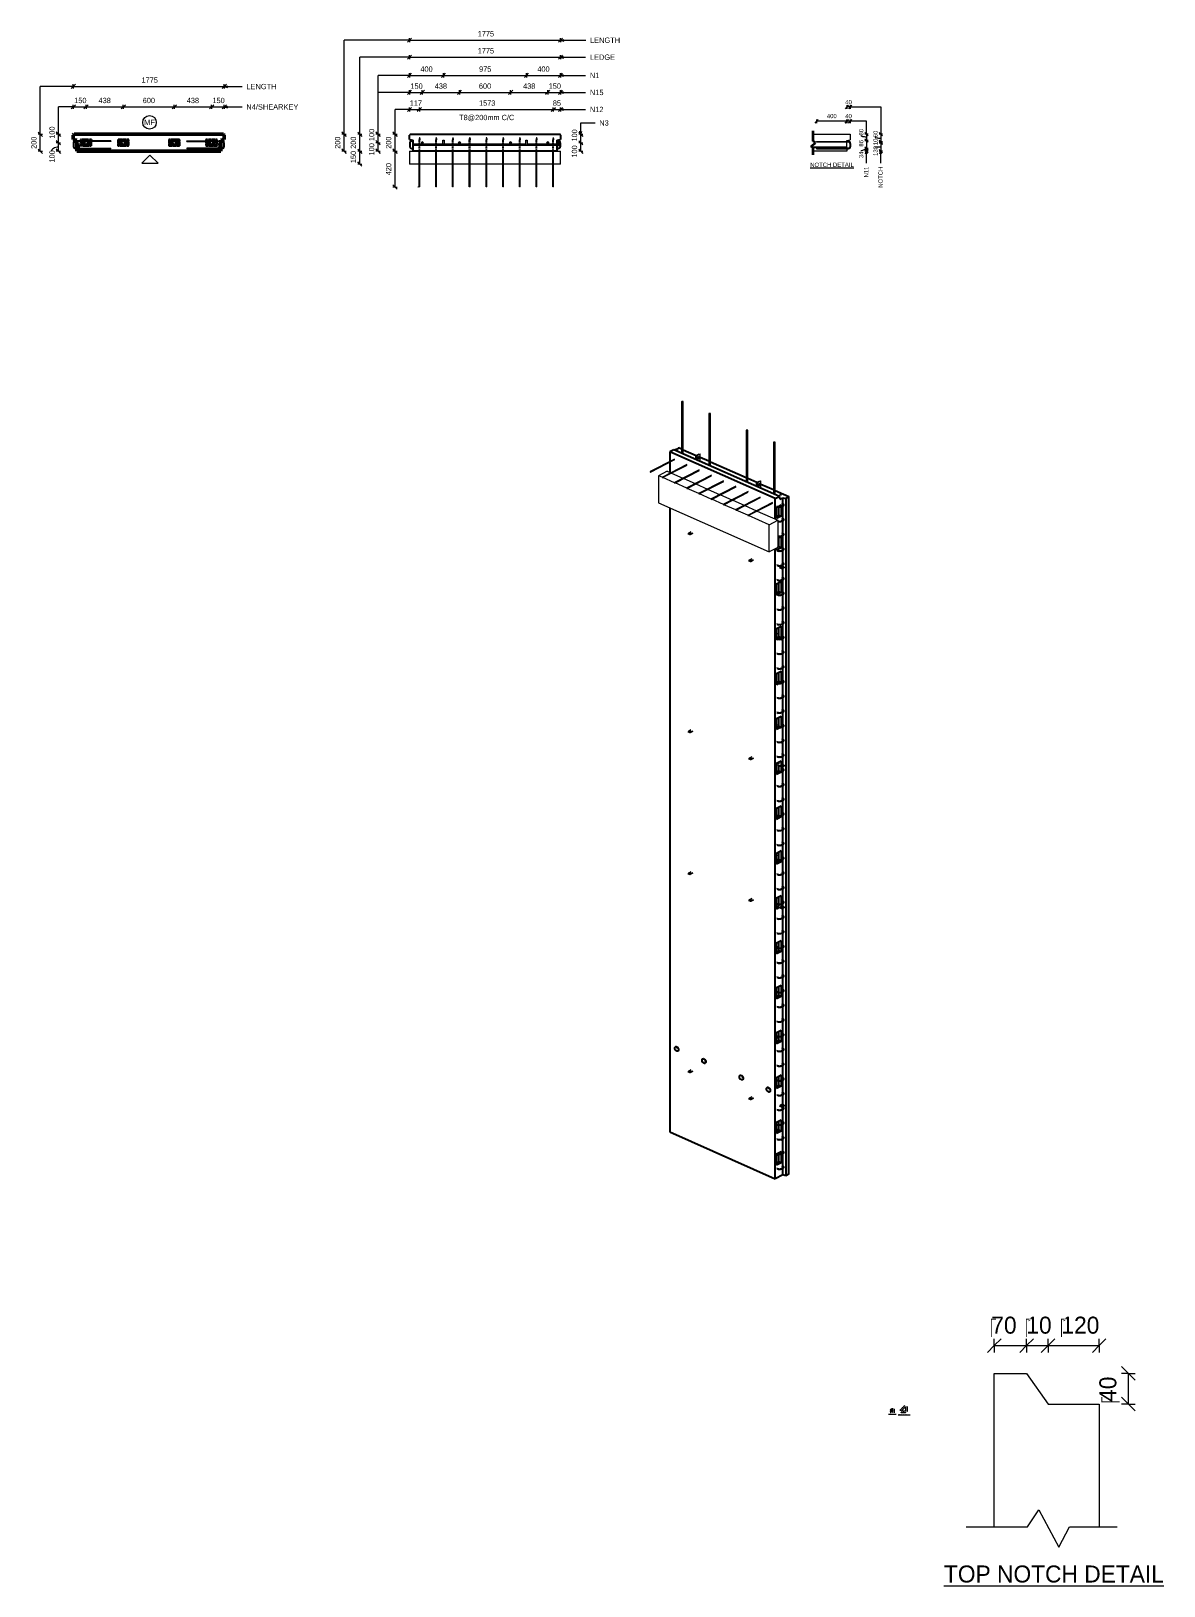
# Model space of a CAD drawing. Header units: millimetres. Extents: x -4792 to 8524, y 1067 to 19348.
import ezdxf

# ---------------------------------------------------------------- set-up
doc = ezdxf.new("R2010")
doc.units = ezdxf.units.MM
doc.linetypes.add('Dash', pattern=[6.36, 3.18, -3.18])
for name, color, linetype, lineweight in [('A-ANNO-DIMS', 211, 'Continuous', 9), ('A-ANNO-DIMS-2', 211, 'Continuous', 9), ('A-ANNO-DIMS-25', 211, 'Continuous', 9), ('A-ANNO-DIMS-3', 211, 'Continuous', 9), ('A-ANNO-DIMS-80', 211, 'Continuous', 9), ('A-DETL', 90, 'Continuous', 18), ('A-DETL-THIN', 151, 'Continuous', 18), ('A-GENM', 13, 'Continuous', 18), ('A-WALL', 113, 'Continuous', 25), ('A-WALL-HDLN', 110, 'Dash', 25), ('G-ANNO-TEXT', 231, 'Continuous', 9), ('S-BEAM', 12, 'Continuous', 18), ('S-BEAM-HDLN', 1, 'Dash', 18), ('S-RBAR', 171, 'Continuous', 18)]:
    doc.layers.add(name, color=color, linetype=linetype, lineweight=lineweight)
doc.styles.add('Arial', font='arial.ttf', dxfattribs={"height": 62.5})
doc.styles.add('Arial_1', font='arial.ttf', dxfattribs={"height": 50})
doc.styles.add('Arial_2', font='arial.ttf', dxfattribs={"height": 5})
doc.styles.add('Arial_3', font='arial.ttf', dxfattribs={"height": 7.5})
doc.styles.add('Nirmala UI Semilight', font='NirmalaS.ttf', dxfattribs={"height": 62.5})
doc.styles.add('Nirmala UI Semilight_1', font='NirmalaS.ttf', dxfattribs={"height": 50})
doc.styles.add('Nirmala UI Semilight_2', font='NirmalaS.ttf', dxfattribs={"height": 5})
doc.styles.add('Nirmala UI Semilight_3', font='NirmalaS.ttf', dxfattribs={"height": 7.5})
doc.styles.add('Nirmala UI Semilight_4', font='NirmalaS.ttf', dxfattribs={"height": 200})
doc.styles.add('Nirmala UI Semilight_5', font='NirmalaS.ttf', dxfattribs={"height": 200})
doc.dimstyles.new('Arrow_Filled_-_2_5_NI_UI', dxfattribs={"dimscale": 304.8, "dimtxt": 65.460247, "dimasz": 0.164042, "dimexe": 0.082021, "dimexo": 0.0625, "dimgap": 0.082021, "dimtad": 1, "dimdec": 4, "dimzin": 0, "dimdsep": 46, "dimtxsty": 'Nirmala UI Semilight', "dimblk1": 'OBLIQUE', "dimblk2": 'OBLIQUE', "dimsah": 1, "dimcen": 0.09, "dimazin": 0, "dimtfac": 1, "dimtdec": 4, "dimtix": 1, "dimtmove": 0, "dimatfit": 3, "dimfxl": 0.082021, "dimfxlon": 1, "dimtvp": 1, "dimtolj": 1, "dimtzin": 0, "dimarcsym": 2})
doc.dimstyles.new('Arrow_Filled_-_2_5_NI_UI_1', dxfattribs={"dimscale": 304.8, "dimtxt": 65.460247, "dimasz": 0.164042, "dimexe": 0.082021, "dimexo": 0.0625, "dimgap": 0.082021, "dimtad": 1, "dimdec": 4, "dimzin": 0, "dimdsep": 46, "dimtxsty": 'Nirmala UI Semilight', "dimblk1": 'OBLIQUE', "dimblk2": 'OBLIQUE', "dimsah": 1, "dimcen": 0.09, "dimazin": 0, "dimtfac": 1, "dimtdec": 4, "dimtix": 1, "dimtmove": 1, "dimatfit": 3, "dimfxl": 0.082021, "dimfxlon": 1, "dimtvp": 1, "dimtolj": 1, "dimtzin": 0, "dimarcsym": 2})
doc.dimstyles.new('Arrow_Filled_-_2_5_NI_UI_2', dxfattribs={"dimscale": 304.8, "dimtxt": 65.460247, "dimasz": 0.164042, "dimexe": 0.082021, "dimexo": 0.0625, "dimgap": 0.082021, "dimtad": 1, "dimdec": 4, "dimzin": 0, "dimdsep": 46, "dimtxsty": 'Nirmala UI Semilight', "dimblk1": 'OBLIQUE', "dimblk2": 'OBLIQUE', "dimsah": 1, "dimcen": 0.09, "dimazin": 0, "dimtfac": 1, "dimtdec": 4, "dimtix": 1, "dimtmove": 2, "dimatfit": 3, "dimfxl": 0.082021, "dimfxlon": 1, "dimtvp": 1, "dimtolj": 1, "dimtzin": 0, "dimarcsym": 2})
doc.dimstyles.new('Arrow_Filled_-_2_5_NI_UI_3', dxfattribs={"dimscale": 304.8, "dimtxt": 5.23682, "dimasz": 0.013123, "dimexe": 0.006562, "dimexo": 0.0625, "dimgap": 0.006562, "dimtad": 1, "dimdec": 4, "dimzin": 0, "dimdsep": 46, "dimtxsty": 'Nirmala UI Semilight_2', "dimblk1": 'OBLIQUE', "dimblk2": 'OBLIQUE', "dimsah": 1, "dimcen": 0.09, "dimazin": 0, "dimtfac": 1, "dimtdec": 4, "dimtix": 1, "dimtmove": 0, "dimatfit": 3, "dimfxl": 0.006562, "dimfxlon": 1, "dimtvp": 1, "dimtolj": 1, "dimtzin": 0, "dimarcsym": 2})
doc.dimstyles.new('Arrow_Filled_-_2_5_NI_UI_4', dxfattribs={"dimscale": 304.8, "dimtxt": 7.85523, "dimasz": 0.019685, "dimexe": 0.009843, "dimexo": 0.0625, "dimgap": 0.009843, "dimtad": 1, "dimdec": 4, "dimzin": 0, "dimdsep": 46, "dimtxsty": 'Nirmala UI Semilight_3', "dimblk1": 'OBLIQUE', "dimblk2": 'OBLIQUE', "dimsah": 1, "dimcen": 0.09, "dimazin": 0, "dimtfac": 1, "dimtdec": 4, "dimtix": 1, "dimtmove": 0, "dimatfit": 3, "dimfxl": 0.009843, "dimfxlon": 1, "dimtvp": 1, "dimtolj": 1, "dimtzin": 0, "dimarcsym": 2})
doc.dimstyles.new('Arrow_Filled_-_2_5_NI_UI_5', dxfattribs={"dimscale": 304.8, "dimtxt": 209.472789, "dimasz": 0.524934, "dimexe": 0.262467, "dimexo": 0.0625, "dimgap": 0.262467, "dimtad": 1, "dimdec": 4, "dimzin": 0, "dimdsep": 46, "dimtxsty": 'Nirmala UI Semilight_4', "dimblk1": 'OBLIQUE', "dimblk2": 'OBLIQUE', "dimsah": 1, "dimcen": 0.09, "dimazin": 0, "dimtfac": 1, "dimtdec": 4, "dimtix": 1, "dimtmove": 2, "dimatfit": 3, "dimfxl": 0.262467, "dimfxlon": 1, "dimtvp": 1, "dimtolj": 1, "dimtzin": 0, "dimarcsym": 2})
doc.dimstyles.new('Arrow_Filled_-_2_5_NI_UI_6', dxfattribs={"dimscale": 304.8, "dimtxt": 209.472789, "dimasz": 0.524934, "dimexe": 0.262467, "dimexo": 0.0625, "dimgap": 0.262467, "dimtad": 1, "dimdec": 4, "dimzin": 0, "dimdsep": 46, "dimtxsty": 'Nirmala UI Semilight_4', "dimblk1": 'OBLIQUE', "dimblk2": 'OBLIQUE', "dimsah": 1, "dimcen": 0.09, "dimazin": 0, "dimtfac": 1, "dimtdec": 4, "dimtix": 1, "dimtmove": 0, "dimatfit": 3, "dimfxl": 0.262467, "dimfxlon": 1, "dimtvp": 1, "dimtolj": 1, "dimtzin": 0, "dimarcsym": 2})

msp = doc.modelspace()

# ---------------------------------------------------------------- texts
at = {"layer": 'G-ANNO-TEXT', "color": 7, "attachment_point": 1}
for s, insert, char_height, width, style in [('LENGTH', (1777.74563, 19272.75713), 62.5, 428.9028125, 'Arial'), ('LEDGE', (1776.49563, 19073.233), 62.5, 356.7509375, 'Arial'), ('N1', (1776.49563, 18858.233), 62.5, 134.2826563, 'Arial'), ('LENGTH', (-2261.71953, 18727.87549), 62.5, 428.9028125, 'Arial'), ('N15', (1776.49563, 18658.233), 62.5, 192.405, 'Arial'), ('N4/SHEARKEY', (-2261.71953, 18487.87549), 62.5, 737.5525, 'Arial'), ('40', (4778.60885, 18537.9943), 50, 91.392375, 'Nirmala UI Semilight_1'), ('MF', (-3462.86885, 18306.28013), 62.5, 150.3164062, 'Arial'), ('N12', (1776.49563, 18458.233), 62.5, 192.405, 'Arial'), ('N3', (1886.72289, 18299.99947), 62.5, 134.2826563, 'Arial'), ('400', (4562.04194, 18374.43991), 50, 136.286875, 'Nirmala UI Semilight_1'), ('40', (4778.60885, 18374.43991), 50, 91.392375, 'Nirmala UI Semilight_1'), ('\\LNOTCH DETAIL', (4366.2482, 17801.32875), 50, 622.1095, 'Arial_1'), ('\\LTYPICAL GROOVE DETAIL', (5287.92228, 3090.65698), 5, 106.784775, 'Arial_2'), ('\\LTYPICAL CHAMFER DETAIL', (5401.44535, 3087.48198), 7.5, 166.9113375, 'Arial_3'), ('\\LTOP NOTCH DETAIL', (5938.35597, 1307.16895), 200, 2975.864, 'Nirmala UI Semilight_5')]:
    msp.add_mtext(s, dxfattribs=dict(at, insert=insert, char_height=char_height, width=width, style=style))
at = {"layer": 'G-ANNO-TEXT', "color": 7, "char_height": 50, "attachment_point": 1, "rotation": 90}
for s, insert, width, style in [('80', (4940.1841, 18120.89979), 89.789, 'Nirmala UI Semilight_1'), ('60', (5108.5269, 18100.51088), 89.789, 'Nirmala UI Semilight_1'), ('86', (4940.1841, 17989.83049), 89.789, 'Nirmala UI Semilight_1'), ('34', (4940.1841, 17854.64001), 91.392375, 'Nirmala UI Semilight_1'), ('10', (5108.5269, 18008.05743), 76.962, 'Nirmala UI Semilight_1'), ('130', (5108.5269, 17881.70469), 121.8565, 'Nirmala UI Semilight_1'), ('N11', (4999.41548, 17627.56958), 153.924, 'Arial_1'), ('NOTCH', (5167.75828, 17505.96958), 301.4345, 'Arial_1')]:
    msp.add_mtext(s, dxfattribs=dict(at, insert=insert, width=width, style=style))

# ---------------------------------------------------------------- blocks, each defined once
blk = doc.blocks.new('RR spread anchor face based - RR-SA-4_0-320-1726835-Elevation Top1')
at = {"layer": 'A-GENM'}
for p, q in [((-2533, 18045), (-2561, 18045)), ((-2561, 18005), (-2529, 18005)), ((-2547, 18034), (-2543, 18034)), ((-2543, 18016), (-2547, 18016)), ((-2521, 18043), (-2523, 18044)), ((-2521, 18036), (-2521, 18043))]:
    blk.add_line(p, q, dxfattribs=at)
for centre, start, end in [((-2547, 18025), 90, 270), ((-2543, 18025), 270, 90)]:
    blk.add_arc(centre, 9, start, end, dxfattribs=at)
blk = doc.blocks.new('RR spread anchor face based - RR-SA-7_5-260-1726841-Elevation Top1')
at = {"layer": 'A-GENM'}
for p, q in [((-3904, 18063), (-3904, 18066)), ((-3904, 18066), (-3888, 18066)), ((-3904, 18008), (-3904, 18063)), ((-3904, 18063), (-3888, 18063)), ((-3904, 18006), (-3904, 18008)), ((-3904, 18008), (-3888, 18008)), ((-3888, 18006), (-3904, 18006)), ((-3888, 18066), (-3888, 18063)), ((-3888, 18063), (-3888, 18008)), ((-3888, 18008), (-3888, 18006))]:
    blk.add_line(p, q, dxfattribs=at)
blk = doc.blocks.new('Rebar Bar - Part 2980172403-431004-3D Ortho')
at = {"layer": 'S-RBAR'}
blk.add_line((9966, 7041), (9966, 7058), dxfattribs=at)
blk = doc.blocks.new('Rebar Bar - Part 2980172403-V1-3D Ortho')
at = {"layer": 'S-RBAR'}
for p, q in [((9524, 7258), (9524, 7235)), ((9534, 7226), (9534, 7240))]:
    blk.add_line(p, q, dxfattribs=at)
blk = doc.blocks.new('Rebar Bar - Part 2031897438-431004-3D Ortho')
at = {"layer": 'S-RBAR'}
for p, q in [((9188, 7398), (9212, 7387)), ((9204, 7400), (9192, 7405))]:
    blk.add_line(p, q, dxfattribs=at)
blk = doc.blocks.new('Rebar Bar - Part 776176355-431004-3D Ortho')
at = {"layer": 'S-RBAR'}
blk.add_polyline3d([(10378, 12262, 0), (10377, 12262, 0), (10376, 12261, 0), (10375, 12261, 0), (10374, 12260, 0)], dxfattribs=at)
blk = doc.blocks.new('Rebar Bar - Part 2031897438-V2-3D Ortho')
at = {"layer": 'S-RBAR'}
for p, q in [((10267, 6919), (10291, 6908)), ((10283, 6921), (10271, 6926))]:
    blk.add_line(p, q, dxfattribs=at)
blk = doc.blocks.new('RR spread anchor face based - RR-SA-2_5-150-1726819-3D Ortho')
at = {"layer": 'A-GENM'}
for p, q in [((9332, 13445), (9330, 13443)), ((9330, 13443), (9348, 13435)), ((9330, 13443), (9330, 13434)), ((9348, 13426), (9330, 13434)), ((9362, 13461), (9332, 13445)), ((9345, 13446), (9349, 13448)), ((9348, 13435), (9354, 13436)), ((9348, 13435), (9348, 13426)), ((9354, 13427), (9348, 13426)), ((9354, 13436), (9384, 13451)), ((9384, 13442), (9354, 13427)), ((9354, 13436), (9354, 13427)), ((9359, 13444), (9355, 13442))]:
    blk.add_line(p, q, dxfattribs=at)
for points in [[(9343, 13445, 0), (9344, 13446, 0), (9345, 13446, 0)], [(9355, 13442, 0), (9353, 13441, 0), (9352, 13441, 0), (9350, 13441, 0), (9348, 13441, 0), (9346, 13441, 0), (9345, 13442, 0), (9344, 13442, 0), (9343, 13443, 0), (9343, 13444, 0)], [(9349, 13448, 0), (9350, 13449, 0), (9352, 13449, 0), (9354, 13449, 0), (9355, 13449, 0), (9357, 13449, 0), (9359, 13449, 0), (9360, 13448, 0), (9361, 13447, 0), (9361, 13446, 0), (9361, 13445, 0), (9360, 13445, 0), (9359, 13444, 0)]]:
    blk.add_polyline3d(points, dxfattribs=at)
blk = doc.blocks.new('RR spread anchor face based - RR-SA-2_5-150-V3-3D Ortho')
at = {"layer": 'A-GENM'}
for p, q in [((10045, 13129), (10043, 13126)), ((10043, 13126), (10062, 13118)), ((10043, 13126), (10043, 13117)), ((10062, 13109), (10043, 13117)), ((10076, 13144), (10045, 13129)), ((10058, 13130), (10062, 13132)), ((10062, 13118), (10067, 13119)), ((10062, 13118), (10062, 13109)), ((10067, 13110), (10062, 13109)), ((10067, 13119), (10098, 13135)), ((10098, 13126), (10067, 13110)), ((10067, 13119), (10067, 13110)), ((10072, 13127), (10068, 13125))]:
    blk.add_line(p, q, dxfattribs=at)
for points in [[(10056, 13128, 0), (10057, 13129, 0), (10058, 13130, 0)], [(10068, 13125, 0), (10067, 13125, 0), (10065, 13124, 0), (10063, 13124, 0), (10061, 13124, 0), (10060, 13125, 0), (10058, 13125, 0), (10057, 13126, 0), (10056, 13126, 0), (10056, 13127, 0)], [(10062, 13132, 0), (10063, 13132, 0), (10065, 13133, 0), (10067, 13133, 0), (10069, 13133, 0), (10070, 13132, 0), (10072, 13132, 0), (10073, 13131, 0), (10074, 13131, 0), (10074, 13130, 0), (10074, 13129, 0), (10073, 13128, 0), (10072, 13127, 0)]]:
    blk.add_polyline3d(points, dxfattribs=at)
blk = doc.blocks.new('RR spread anchor face based - RR-SA-2_5-150-V4-3D Ortho')
at = {"layer": 'A-GENM'}
for p, q in [((10076, 9148), (10045, 9132)), ((10045, 9132), (10043, 9130)), ((10043, 9130), (10062, 9122)), ((10043, 9130), (10043, 9121)), ((10062, 9113), (10043, 9121)), ((10058, 9133), (10062, 9135)), ((10062, 9122), (10067, 9123)), ((10062, 9122), (10062, 9113)), ((10067, 9114), (10062, 9113)), ((10067, 9123), (10097, 9138)), ((10098, 9129), (10067, 9114)), ((10067, 9123), (10067, 9114)), ((10072, 9131), (10068, 9129))]:
    blk.add_line(p, q, dxfattribs=at)
for points in [[(10056, 9132, 0), (10057, 9133, 0), (10058, 9133, 0)], [(10068, 9129, 0), (10067, 9128, 0), (10065, 9128, 0), (10063, 9128, 0), (10061, 9128, 0), (10060, 9128, 0), (10058, 9129, 0), (10057, 9129, 0), (10056, 9130, 0), (10056, 9131, 0)], [(10062, 9135, 0), (10063, 9136, 0), (10065, 9136, 0), (10067, 9137, 0), (10069, 9136, 0), (10070, 9136, 0), (10072, 9136, 0), (10073, 9135, 0), (10074, 9134, 0), (10074, 9133, 0), (10074, 9132, 0), (10073, 9132, 0), (10072, 9131, 0)]]:
    blk.add_polyline3d(points, dxfattribs=at)
blk = doc.blocks.new('Rebar Bar - Part 3166313199-431004-3D Ortho')
at = {"layer": 'S-RBAR'}
for p, q in [((10428, 13787), (10446, 13779)), ((10449, 13787), (10432, 13794))]:
    blk.add_line(p, q, dxfattribs=at)
blk = doc.blocks.new('Rebar Bar - Part 2227165887-431004-3D Ortho')
at = {"layer": 'S-RBAR'}
for points in [[(10446, 13773, 0), (10447, 13773, 0), (10447, 13774, 0), (10447, 13774, 0), (10448, 13774, 0), (10448, 13774, 0), (10448, 13774, 0), (10449, 13775, 0), (10449, 13775, 0), (10449, 13775, 0), (10449, 13775, 0), (10449, 13775, 0), (10449, 13775, 0), (10449, 13776, 0), (10449, 13776, 0), (10449, 13776, 0), (10449, 13776, 0), (10449, 13776, 0), (10449, 13776, 0), (10449, 13776, 0), (10449, 13776, 0), (10449, 13776, 0), (10449, 13776, 0), (10449, 13776, 0), (10449, 13776, 0), (10449, 13776, 0), (10449, 13777, 0), (10449, 13777, 0), (10449, 13777, 0), (10449, 13777, 0), (10449, 13777, 0), (10448, 13778, 0), (10448, 13778, 0), (10448, 13778, 0), (10448, 13778, 0), (10447, 13778, 0), (10447, 13779, 0), (10447, 13779, 0), (10446, 13779, 0), (10446, 13779, 0), (10446, 13779, 0)], [(10450, 13766, 0), (10451, 13766, 0), (10451, 13767, 0), (10452, 13767, 0), (10452, 13767, 0), (10453, 13768, 0), (10454, 13768, 0), (10454, 13769, 0), (10455, 13769, 0), (10455, 13770, 0), (10455, 13770, 0), (10456, 13771, 0), (10456, 13771, 0), (10457, 13772, 0), (10457, 13773, 0), (10457, 13773, 0), (10457, 13774, 0), (10457, 13775, 0), (10457, 13775, 0), (10457, 13776, 0), (10457, 13777, 0), (10457, 13778, 0), (10457, 13778, 0), (10457, 13779, 0), (10457, 13780, 0), (10456, 13780, 0), (10456, 13781, 0), (10456, 13781, 0), (10455, 13782, 0), (10455, 13783, 0), (10454, 13783, 0), (10454, 13783, 0), (10453, 13784, 0), (10453, 13784, 0), (10452, 13785, 0), (10452, 13785, 0), (10451, 13786, 0), (10450, 13786, 0), (10450, 13786, 0), (10449, 13787, 0), (10449, 13787, 0)]]:
    blk.add_polyline3d(points, dxfattribs=at)
blk = doc.blocks.new('Rebar Bar - Part 981547073-431004-3D Ortho')
at = {"layer": 'S-RBAR'}
for p, q in [((10446, 13773), (10415, 13757)), ((10419, 13750), (10450, 13766))]:
    blk.add_line(p, q, dxfattribs=at)
blk = doc.blocks.new('Rebar Bar - Part 2227165887-V5-3D Ortho')
at = {"layer": 'S-RBAR'}
for points in [[(10419, 13750, 0), (10418, 13750, 0), (10417, 13749, 0), (10417, 13749, 0), (10416, 13749, 0), (10415, 13748, 0), (10414, 13748, 0), (10414, 13748, 0), (10413, 13748, 0), (10412, 13748, 0), (10411, 13747, 0), (10410, 13747, 0), (10409, 13747, 0), (10409, 13747, 0), (10408, 13747, 0), (10407, 13747, 0), (10406, 13747, 0), (10405, 13747, 0), (10404, 13747, 0), (10403, 13746, 0), (10403, 13746, 0), (10402, 13746, 0), (10401, 13746, 0), (10400, 13747, 0), (10399, 13747, 0), (10398, 13747, 0), (10397, 13747, 0), (10397, 13747, 0), (10396, 13747, 0), (10395, 13747, 0), (10394, 13747, 0), (10393, 13747, 0), (10392, 13748, 0), (10392, 13748, 0), (10391, 13748, 0), (10390, 13748, 0), (10389, 13748, 0), (10389, 13749, 0), (10388, 13749, 0), (10387, 13749, 0), (10387, 13749, 0)], [(10415, 13757, 0), (10415, 13757, 0), (10414, 13757, 0), (10414, 13756, 0), (10413, 13756, 0), (10412, 13756, 0), (10412, 13756, 0), (10411, 13756, 0), (10411, 13756, 0), (10410, 13755, 0), (10409, 13755, 0), (10409, 13755, 0), (10408, 13755, 0), (10407, 13755, 0), (10407, 13755, 0), (10406, 13755, 0), (10405, 13755, 0), (10405, 13755, 0), (10404, 13755, 0), (10403, 13754, 0), (10403, 13754, 0), (10402, 13754, 0), (10401, 13754, 0), (10400, 13755, 0), (10400, 13755, 0), (10399, 13755, 0), (10398, 13755, 0), (10398, 13755, 0), (10397, 13755, 0), (10396, 13755, 0), (10395, 13755, 0), (10395, 13755, 0), (10394, 13755, 0), (10394, 13756, 0), (10393, 13756, 0), (10392, 13756, 0), (10392, 13756, 0), (10391, 13756, 0), (10391, 13756, 0), (10390, 13757, 0), (10390, 13757, 0)]]:
    blk.add_polyline3d(points, dxfattribs=at)
blk = doc.blocks.new('Rebar Bar - Part 3131074535-431004-3D Ortho')
at = {"layer": 'S-RBAR'}
for p, q in [((10370, 13757), (10387, 13749)), ((10390, 13757), (10373, 13764))]:
    blk.add_line(p, q, dxfattribs=at)
blk = doc.blocks.new('Rebar Bar - Part 3131074535-V6-3D Ortho')
at = {"layer": 'S-RBAR'}
for p, q in [((10390, 13584), (10383, 13587)), ((10383, 13578), (10387, 13576))]:
    blk.add_line(p, q, dxfattribs=at)
blk = doc.blocks.new('Rebar Bar - Part 3131074535-V7-3D Ortho')
at = {"layer": 'S-RBAR'}
for p, q in [((10390, 12719), (10367, 12729)), ((10370, 12719), (10387, 12711))]:
    blk.add_line(p, q, dxfattribs=at)
blk = doc.blocks.new('Rebar Bar - Part 3131074535-V8-3D Ortho')
at = {"layer": 'S-RBAR'}
for p, q in [((10390, 12199), (10367, 12210)), ((10367, 12201), (10387, 12192))]:
    blk.add_line(p, q, dxfattribs=at)
blk = doc.blocks.new('Rebar Bar - Part 3131074535-V9-3D Ortho')
at = {"layer": 'S-RBAR'}
for p, q in [((10390, 11680), (10367, 11691)), ((10367, 11682), (10387, 11673))]:
    blk.add_line(p, q, dxfattribs=at)
blk = doc.blocks.new('Rebar Bar - Part 3131074535-V10-3D Ortho')
at = {"layer": 'S-RBAR'}
for p, q in [((10370, 9258), (10387, 9251)), ((10390, 9258), (10373, 9266))]:
    blk.add_line(p, q, dxfattribs=at)
blk = doc.blocks.new('Rebar Bar - Part 3166313199-V11-3D Ortho')
at = {"layer": 'S-RBAR'}
for p, q in [((10428, 8423), (10446, 8416)), ((10449, 8423), (10432, 8431))]:
    blk.add_line(p, q, dxfattribs=at)
blk = doc.blocks.new('Rebar Bar - Part 3131074535-V12-3D Ortho')
at = {"layer": 'S-RBAR'}
for p, q in [((10370, 7701), (10387, 7694)), ((10390, 7701), (10373, 7708))]:
    blk.add_line(p, q, dxfattribs=at)
blk = doc.blocks.new('Rebar Bar - Part 3166313199-V13-3D Ortho')
at = {"layer": 'S-RBAR'}
for p, q in [((10428, 6693), (10446, 6685)), ((10449, 6693), (10435, 6699))]:
    blk.add_line(p, q, dxfattribs=at)
blk = doc.blocks.new('Rebar Bar - Part 3131074535-V14-3D Ortho')
at = {"layer": 'S-RBAR'}
for p, q in [((10367, 6145), (10387, 6136)), ((10390, 6144), (10373, 6151))]:
    blk.add_line(p, q, dxfattribs=at)
blk = doc.blocks.new('Rebar Bar - Part 3145980499-431004-3D Ortho')
at = {"layer": 'S-RBAR'}
for p, q in [((9572, 14848), (9572, 14245)), ((9592, 14235), (9592, 14848))]:
    blk.add_line(p, q, dxfattribs=at)
for points in [[(9575, 14852, 0), (9573, 14851, 0), (9573, 14850, 0), (9572, 14848, 0), (9573, 14847, 0), (9574, 14846, 0), (9575, 14845, 0), (9578, 14844, 0), (9580, 14844, 0), (9583, 14844, 0), (9585, 14844, 0), (9588, 14844, 0), (9590, 14845, 0)], [(9590, 14845, 0), (9591, 14846, 0), (9592, 14847, 0), (9592, 14849, 0), (9592, 14850, 0), (9591, 14851, 0), (9589, 14852, 0), (9587, 14853, 0), (9585, 14853, 0), (9582, 14853, 0), (9579, 14853, 0), (9577, 14852, 0), (9575, 14852, 0)]]:
    blk.add_polyline3d(points, dxfattribs=at)
blk = doc.blocks.new('Rebar Bar - Part 3145980499-V15-3D Ortho')
at = {"layer": 'S-RBAR'}
for p, q in [((10011, 14654), (10011, 14049)), ((10031, 14041), (10031, 14654))]:
    blk.add_line(p, q, dxfattribs=at)
for points in [[(10014, 14657, 0), (10012, 14656, 0), (10012, 14655, 0), (10011, 14653, 0), (10012, 14652, 0), (10013, 14651, 0), (10014, 14650, 0), (10017, 14649, 0), (10019, 14649, 0), (10022, 14649, 0), (10024, 14649, 0), (10027, 14650, 0), (10029, 14650, 0)], [(10029, 14650, 0), (10030, 14651, 0), (10031, 14653, 0), (10031, 14654, 0), (10031, 14655, 0), (10030, 14656, 0), (10028, 14657, 0), (10026, 14658, 0), (10023, 14658, 0), (10021, 14658, 0), (10018, 14658, 0), (10016, 14658, 0), (10014, 14657, 0)]]:
    blk.add_polyline3d(points, dxfattribs=at)
blk = doc.blocks.new('RR spread anchor face based - RR-SA-4_0-320-1726835-3D Ortho')
at = {"layer": 'A-GENM'}
for p, q in [((10401, 13046), (10427, 13035)), ((10427, 13024), (10401, 13036)), ((10422, 13044), (10419, 13046)), ((10427, 13035), (10432, 13034)), ((10427, 13024), (10427, 13035)), ((10432, 13024), (10427, 13024)), ((10454, 13049), (10429, 13060)), ((10431, 13052), (10434, 13051)), ((10432, 13034), (10456, 13046)), ((10456, 13036), (10432, 13024)), ((10432, 13034), (10432, 13024)), ((10456, 13046), (10454, 13049)), ((10456, 13046), (10456, 13036))]:
    blk.add_line(p, q, dxfattribs=at)
for points in [[(10416, 13050, 0), (10417, 13051, 0), (10418, 13052, 0), (10420, 13052, 0), (10422, 13053, 0), (10425, 13053, 0), (10427, 13053, 0), (10429, 13053, 0), (10431, 13052, 0)], [(10419, 13046, 0), (10417, 13046, 0), (10416, 13048, 0), (10416, 13049, 0)], [(10434, 13051, 0), (10436, 13050, 0), (10437, 13049, 0), (10437, 13048, 0), (10437, 13046, 0), (10436, 13045, 0), (10435, 13045, 0), (10433, 13044, 0), (10431, 13043, 0), (10428, 13043, 0), (10426, 13043, 0), (10424, 13044, 0), (10422, 13044, 0)]]:
    blk.add_polyline3d(points, dxfattribs=at)
blk = doc.blocks.new('RR spread anchor face based - RR-SA-4_0-320-V16-3D Ortho')
at = {"layer": 'A-GENM'}
for p, q in [((10383, 10724), (10427, 10705)), ((10427, 10694), (10383, 10714)), ((10422, 10714), (10419, 10716)), ((10427, 10705), (10432, 10704)), ((10427, 10694), (10427, 10705)), ((10432, 10693), (10427, 10694)), ((10454, 10719), (10429, 10730)), ((10431, 10722), (10434, 10720)), ((10432, 10704), (10456, 10716)), ((10456, 10706), (10432, 10693)), ((10432, 10704), (10432, 10693)), ((10456, 10716), (10454, 10719)), ((10456, 10716), (10456, 10706))]:
    blk.add_line(p, q, dxfattribs=at)
for points in [[(10416, 10720, 0), (10417, 10721, 0), (10418, 10722, 0), (10420, 10722, 0), (10422, 10723, 0), (10425, 10723, 0), (10427, 10723, 0), (10429, 10722, 0), (10431, 10722, 0)], [(10419, 10716, 0), (10417, 10716, 0), (10416, 10717, 0), (10416, 10719, 0)], [(10434, 10720, 0), (10436, 10720, 0), (10437, 10719, 0), (10437, 10718, 0), (10437, 10716, 0), (10436, 10715, 0), (10435, 10714, 0), (10433, 10714, 0), (10431, 10713, 0), (10428, 10713, 0), (10426, 10713, 0), (10424, 10714, 0), (10422, 10714, 0)]]:
    blk.add_polyline3d(points, dxfattribs=at)
blk = doc.blocks.new('RR spread anchor face based - RR-SA-4_0-320-V17-3D Ortho')
at = {"layer": 'A-GENM'}
for p, q in [((10386, 9057), (10427, 9039)), ((10427, 9028), (10401, 9039)), ((10422, 9048), (10419, 9049)), ((10427, 9039), (10432, 9038)), ((10427, 9028), (10427, 9039)), ((10432, 9027), (10427, 9028)), ((10454, 9052), (10429, 9064)), ((10431, 9056), (10434, 9054)), ((10432, 9038), (10456, 9050)), ((10456, 9039), (10432, 9027)), ((10432, 9038), (10432, 9027)), ((10456, 9050), (10454, 9052)), ((10456, 9050), (10456, 9039))]:
    blk.add_line(p, q, dxfattribs=at)
for points in [[(10416, 9053, 0), (10417, 9054, 0), (10418, 9055, 0), (10420, 9056, 0), (10422, 9057, 0), (10425, 9057, 0), (10427, 9057, 0), (10429, 9056, 0), (10431, 9056, 0)], [(10419, 9049, 0), (10417, 9050, 0), (10416, 9051, 0), (10416, 9052, 0)], [(10434, 9054, 0), (10436, 9053, 0), (10437, 9052, 0), (10437, 9051, 0), (10437, 9050, 0), (10436, 9049, 0), (10435, 9048, 0), (10433, 9047, 0), (10431, 9047, 0), (10428, 9047, 0), (10426, 9047, 0), (10424, 9047, 0), (10422, 9048, 0)]]:
    blk.add_polyline3d(points, dxfattribs=at)
blk = doc.blocks.new('Rebar Bar - Part 4227397849-431004-3D Ortho')
at = {"layer": 'S-RBAR'}
for p, q in [((10405, 13898), (10405, 13887)), ((10421, 13887), (10421, 13898))]:
    blk.add_line(p, q, dxfattribs=at)
for points in [[(10407, 13901, 0), (10406, 13900, 0), (10405, 13899, 0), (10405, 13898, 0), (10406, 13897, 0), (10406, 13896, 0), (10408, 13895, 0), (10409, 13895, 0), (10411, 13894, 0), (10413, 13894, 0), (10416, 13894, 0), (10417, 13895, 0), (10419, 13895, 0)], [(10419, 13895, 0), (10420, 13896, 0), (10421, 13897, 0), (10421, 13898, 0), (10421, 13899, 0), (10420, 13900, 0), (10419, 13901, 0), (10417, 13901, 0), (10415, 13902, 0), (10413, 13902, 0), (10411, 13902, 0), (10409, 13901, 0), (10407, 13901, 0)]]:
    blk.add_polyline3d(points, dxfattribs=at)
blk = doc.blocks.new('Rebar Bar - Part 3574095713-431004-3D Ortho')
at = {"layer": 'S-RBAR'}
for p, q in [((9170, 14317), (8882, 14169)), ((8885, 14162), (9173, 14310))]:
    blk.add_line(p, q, dxfattribs=at)
for points in [[(8886, 14165, 0), (8886, 14166, 0), (8886, 14167, 0), (8886, 14167, 0), (8885, 14168, 0), (8884, 14169, 0), (8884, 14169, 0), (8883, 14170, 0), (8882, 14170, 0), (8881, 14169, 0), (8881, 14169, 0), (8881, 14168, 0), (8881, 14167, 0)], [(8881, 14167, 0), (8881, 14166, 0), (8881, 14165, 0), (8881, 14164, 0), (8882, 14163, 0), (8883, 14163, 0), (8884, 14162, 0), (8884, 14162, 0), (8885, 14162, 0), (8886, 14162, 0), (8886, 14163, 0), (8886, 14164, 0), (8886, 14165, 0)]]:
    blk.add_polyline3d(points, dxfattribs=at)
blk = doc.blocks.new('Rebar Bar - Part 259210708-431004-3D Ortho')
at = {"layer": 'S-RBAR'}
for p, q in [((10331, 14512), (10331, 13907)), ((10351, 13899), (10351, 14512))]:
    blk.add_line(p, q, dxfattribs=at)
for points in [[(10334, 14515, 0), (10332, 14514, 0), (10332, 14513, 0), (10331, 14511, 0), (10332, 14510, 0), (10333, 14509, 0), (10334, 14508, 0), (10337, 14507, 0), (10339, 14507, 0), (10342, 14507, 0), (10344, 14507, 0), (10347, 14508, 0), (10349, 14508, 0)], [(10349, 14508, 0), (10350, 14509, 0), (10351, 14510, 0), (10351, 14512, 0), (10351, 14513, 0), (10350, 14514, 0), (10348, 14515, 0), (10346, 14516, 0), (10344, 14516, 0), (10341, 14516, 0), (10338, 14516, 0), (10336, 14516, 0), (10334, 14515, 0)]]:
    blk.add_polyline3d(points, dxfattribs=at)
blk = doc.blocks.new('RR spread anchor face based - RR-SA-7_5-260-1726841-3D Ortho')
at = {"layer": 'A-GENM'}
for p, q in [((9419, 14353), (9421, 14359)), ((9419, 14312), (9419, 14353)), ((9431, 14348), (9419, 14353)), ((9421, 14359), (9458, 14378)), ((9421, 14359), (9432, 14353)), ((9432, 14353), (9431, 14348)), ((9431, 14348), (9431, 14307)), ((9470, 14373), (9432, 14353)), ((9442, 14326), (9442, 14329)), ((9448, 14340), (9448, 14343)), ((9458, 14378), (9470, 14373)), ((9460, 14338), (9460, 14335)), ((9472, 14369), (9470, 14373)), ((9472, 14293), (9472, 14369))]:
    blk.add_line(p, q, dxfattribs=at)
for points in [[(9442, 14329, 0), (9442, 14332, 0), (9443, 14335, 0), (9445, 14338, 0), (9447, 14341, 0), (9449, 14343, 0), (9451, 14345, 0), (9453, 14346, 0), (9455, 14346, 0), (9457, 14345, 0), (9459, 14343, 0), (9460, 14341, 0), (9460, 14338, 0)], [(9442, 14326, 0), (9444, 14328, 0), (9446, 14330, 0), (9447, 14333, 0), (9448, 14337, 0), (9448, 14340, 0)], [(9460, 14335, 0), (9460, 14331, 0), (9459, 14328, 0), (9457, 14325, 0), (9455, 14322, 0), (9453, 14320, 0), (9451, 14319, 0), (9449, 14318, 0), (9447, 14318, 0), (9445, 14319, 0), (9443, 14320, 0), (9442, 14323, 0), (9442, 14326, 0)]]:
    blk.add_polyline3d(points, dxfattribs=at)
blk = doc.blocks.new('Rebar Bar - Part 3716433368-431004-3D Ortho')
at = {"layer": 'S-RBAR'}
blk.add_line((10383, 13346), (10397, 13353), dxfattribs=at)
blk = doc.blocks.new('DIMBLOCK1-Elevation Top')
at = {"layer": 'A-ANNO-DIMS-25'}
for p, q in [((-4296, 18698), (-4321, 18673)), ((-4296, 18698), (-4271, 18723)), ((-4296, 18698), (-4296, 18723)), ((-4296, 18698), (-2521, 18698)), ((-4296, 18698), (-4296, 18673)), ((-2521, 18698), (-2546, 18673)), ((-2521, 18698), (-2496, 18723)), ((-2521, 18698), (-2521, 18723)), ((-2521, 18698), (-2521, 18673))]:
    blk.add_line(p, q, dxfattribs=at)
at = {"layer": 'A-ANNO-DIMS-25', "color": 0, "insert": (-3494, 18804), "char_height": 62.5, "width": 205.66, "attachment_point": 1, "line_spacing_factor": 1.142579, "style": 'Nirmala UI Semilight'}
blk.add_mtext('1775', dxfattribs=at)
blk = doc.blocks.new('_Oblique')
at = {"color": 0, "linetype": 'ByBlock', "lineweight": -2}
blk.add_line((-0.5, -0.5), (0.5, 0.5), dxfattribs=at)
blk = doc.blocks.new('DIMBLOCK2-Elevation Top')
at = {"layer": 'A-ANNO-DIMS-25'}
for p, q in [((-4296, 18458), (-4271, 18483)), ((-4296, 18458), (-4296, 18483)), ((-4146, 18458), (-4121, 18483)), ((-4146, 18458), (-4146, 18483)), ((-4296, 18458), (-4321, 18433)), ((-4296, 18458), (-4146, 18458)), ((-4296, 18458), (-4296, 18433)), ((-4146, 18458), (-4171, 18433)), ((-4146, 18458), (-4146, 18433))]:
    blk.add_line(p, q, dxfattribs=at)
at = {"layer": 'A-ANNO-DIMS-25', "color": 0, "insert": (-4285, 18564), "char_height": 62.5, "width": 154.25, "attachment_point": 1, "line_spacing_factor": 1.142579, "style": 'Nirmala UI Semilight'}
blk.add_mtext('150', dxfattribs=at)
blk = doc.blocks.new('DIMBLOCK3-Elevation Top')
at = {"layer": 'A-ANNO-DIMS-25'}
for p, q in [((-4146, 18458), (-4121, 18483)), ((-4146, 18458), (-4146, 18483)), ((-3709, 18458), (-3684, 18483)), ((-3709, 18458), (-3709, 18483)), ((-4146, 18458), (-4171, 18433)), ((-4146, 18458), (-3709, 18458)), ((-4146, 18458), (-4146, 18433)), ((-3709, 18458), (-3734, 18433)), ((-3709, 18458), (-3709, 18433))]:
    blk.add_line(p, q, dxfattribs=at)
at = {"layer": 'A-ANNO-DIMS-25', "color": 0, "insert": (-3999, 18564), "char_height": 62.5, "width": 172.82, "attachment_point": 1, "line_spacing_factor": 1.142579, "style": 'Nirmala UI Semilight'}
blk.add_mtext('438', dxfattribs=at)
blk = doc.blocks.new('DIMBLOCK4-Elevation Top')
at = {"layer": 'A-ANNO-DIMS-25'}
for p, q in [((-3709, 18458), (-3684, 18483)), ((-3709, 18458), (-3709, 18483)), ((-3109, 18458), (-3084, 18483)), ((-3109, 18458), (-3109, 18483)), ((-3709, 18458), (-3734, 18433)), ((-3709, 18458), (-3109, 18458)), ((-3709, 18458), (-3709, 18433)), ((-3109, 18458), (-3134, 18433)), ((-3109, 18458), (-3109, 18433))]:
    blk.add_line(p, q, dxfattribs=at)
at = {"layer": 'A-ANNO-DIMS-25', "color": 0, "insert": (-3480, 18564), "char_height": 62.5, "width": 171.39, "attachment_point": 1, "line_spacing_factor": 1.142579, "style": 'Nirmala UI Semilight'}
blk.add_mtext('600', dxfattribs=at)
blk = doc.blocks.new('DIMBLOCK5-Elevation Top')
at = {"layer": 'A-ANNO-DIMS-25'}
for p, q in [((-3109, 18458), (-3084, 18483)), ((-3109, 18458), (-3109, 18483)), ((-2671, 18458), (-2646, 18483)), ((-2671, 18458), (-2671, 18483)), ((-3109, 18458), (-3134, 18433)), ((-3109, 18458), (-2671, 18458)), ((-3109, 18458), (-3109, 18433)), ((-2671, 18458), (-2696, 18433)), ((-2671, 18458), (-2671, 18433))]:
    blk.add_line(p, q, dxfattribs=at)
at = {"layer": 'A-ANNO-DIMS-25', "color": 0, "insert": (-2962, 18564), "char_height": 62.5, "width": 172.82, "attachment_point": 1, "line_spacing_factor": 1.142579, "style": 'Nirmala UI Semilight'}
blk.add_mtext('438', dxfattribs=at)
blk = doc.blocks.new('DIMBLOCK6-Elevation Top')
at = {"layer": 'A-ANNO-DIMS-25'}
for p, q in [((-2671, 18458), (-2646, 18483)), ((-2671, 18458), (-2671, 18483)), ((-2521, 18458), (-2496, 18483)), ((-2521, 18458), (-2521, 18483)), ((-2671, 18458), (-2696, 18433)), ((-2671, 18458), (-2521, 18458)), ((-2671, 18458), (-2671, 18433)), ((-2521, 18458), (-2546, 18433)), ((-2521, 18458), (-2521, 18433))]:
    blk.add_line(p, q, dxfattribs=at)
at = {"layer": 'A-ANNO-DIMS-25', "color": 0, "insert": (-2660, 18564), "char_height": 62.5, "width": 154.25, "attachment_point": 1, "line_spacing_factor": 1.142579, "style": 'Nirmala UI Semilight'}
blk.add_mtext('150', dxfattribs=at)
blk = doc.blocks.new('DIMBLOCK7-Elevation Top')
at = {"layer": 'A-ANNO-DIMS-25'}
for p, q in [((-4685, 18135), (-4710, 18160)), ((-4685, 18135), (-4710, 18135)), ((-4685, 17935), (-4685, 18135)), ((-4685, 18135), (-4660, 18110)), ((-4685, 18135), (-4660, 18135)), ((-4685, 17935), (-4710, 17960)), ((-4685, 17935), (-4710, 17935)), ((-4685, 17935), (-4660, 17910)), ((-4685, 17935), (-4660, 17935))]:
    blk.add_line(p, q, dxfattribs=at)
at = {"layer": 'A-ANNO-DIMS-25', "color": 0, "insert": (-4791, 17964), "char_height": 62.5, "width": 171.39, "attachment_point": 1, "rotation": 90, "line_spacing_factor": 1.142579, "style": 'Nirmala UI Semilight'}
blk.add_mtext('200', dxfattribs=at)
blk = doc.blocks.new('DIMBLOCK8-Elevation Top')
at = {"layer": 'A-ANNO-DIMS-25'}
for p, q in [((-4471, 18035), (-4496, 18060)), ((-4471, 18035), (-4496, 18035)), ((-4471, 17935), (-4496, 17960)), ((-4471, 17935), (-4496, 17935)), ((-4471, 17935), (-4471, 18035)), ((-4471, 18035), (-4446, 18010)), ((-4471, 18035), (-4446, 18035)), ((-4471, 17935), (-4446, 17910)), ((-4471, 17935), (-4446, 17935))]:
    blk.add_line(p, q, dxfattribs=at)
blk.add_ellipse((-4471, 17932), major_axis=(84.5, 0), ratio=0.632058, start_param=1.570796, end_param=3.141593, dxfattribs=at)
at = {"layer": 'A-ANNO-DIMS-25', "color": 0, "insert": (-4577, 17803), "char_height": 62.5, "width": 154.25, "attachment_point": 1, "rotation": 90, "line_spacing_factor": 1.142579, "style": 'Nirmala UI Semilight'}
blk.add_mtext('100', dxfattribs=at)
blk = doc.blocks.new('DIMBLOCK9-Elevation Top')
at = {"layer": 'A-ANNO-DIMS-25'}
for p, q in [((-4471, 18135), (-4496, 18160)), ((-4471, 18135), (-4496, 18135)), ((-4471, 18035), (-4471, 18135)), ((-4471, 18135), (-4446, 18110)), ((-4471, 18135), (-4446, 18135)), ((-4471, 18035), (-4496, 18060)), ((-4471, 18035), (-4496, 18035)), ((-4471, 18035), (-4446, 18010)), ((-4471, 18035), (-4446, 18035))]:
    blk.add_line(p, q, dxfattribs=at)
at = {"layer": 'A-ANNO-DIMS-25', "color": 0, "insert": (-4577, 18083), "char_height": 62.5, "width": 154.25, "attachment_point": 1, "rotation": 90, "line_spacing_factor": 1.142579, "style": 'Nirmala UI Semilight'}
blk.add_mtext('100', dxfattribs=at)
blk = doc.blocks.new('DIMBLOCK10-Elevation Top1')
at = {"layer": 'A-ANNO-DIMS-25'}
for p, q in [((-344, 18827), (-319, 18852)), ((-344, 18827), (-344, 18852)), ((56, 18827), (81, 18852)), ((56, 18827), (56, 18852)), ((-344, 18827), (-369, 18802)), ((-344, 18827), (56, 18827)), ((-344, 18827), (-344, 18802)), ((56, 18827), (31, 18802)), ((56, 18827), (56, 18802))]:
    blk.add_line(p, q, dxfattribs=at)
at = {"layer": 'A-ANNO-DIMS-25', "color": 0, "insert": (-216, 18933), "char_height": 62.5, "width": 172.82, "attachment_point": 1, "line_spacing_factor": 1.142579, "style": 'Nirmala UI Semilight'}
blk.add_mtext('400', dxfattribs=at)
blk = doc.blocks.new('DIMBLOCK11-Elevation Top1')
at = {"layer": 'A-ANNO-DIMS-25'}
for p, q in [((56, 18827), (81, 18852)), ((56, 18827), (56, 18852)), ((1031, 18827), (1056, 18852)), ((1031, 18827), (1031, 18852)), ((56, 18827), (31, 18802)), ((56, 18827), (1031, 18827)), ((56, 18827), (56, 18802)), ((1031, 18827), (1006, 18802)), ((1031, 18827), (1031, 18802))]:
    blk.add_line(p, q, dxfattribs=at)
at = {"layer": 'A-ANNO-DIMS-25', "color": 0, "insert": (474, 18933), "char_height": 62.5, "width": 168.53, "attachment_point": 1, "line_spacing_factor": 1.142579, "style": 'Nirmala UI Semilight'}
blk.add_mtext('975', dxfattribs=at)
blk = doc.blocks.new('DIMBLOCK12-Elevation Top1')
at = {"layer": 'A-ANNO-DIMS-25'}
for p, q in [((1031, 18827), (1056, 18852)), ((1031, 18827), (1031, 18852)), ((1431, 18827), (1456, 18852)), ((1431, 18827), (1431, 18852)), ((1031, 18827), (1006, 18802)), ((1031, 18827), (1431, 18827)), ((1031, 18827), (1031, 18802)), ((1431, 18827), (1406, 18802)), ((1431, 18827), (1431, 18802))]:
    blk.add_line(p, q, dxfattribs=at)
at = {"layer": 'A-ANNO-DIMS-25', "color": 0, "insert": (1159, 18933), "char_height": 62.5, "width": 172.82, "attachment_point": 1, "line_spacing_factor": 1.142579, "style": 'Nirmala UI Semilight'}
blk.add_mtext('400', dxfattribs=at)
blk = doc.blocks.new('DIMBLOCK13-Elevation Top1')
at = {"layer": 'A-ANNO-DIMS-25'}
for p, q in [((-344, 18627), (-319, 18652)), ((-344, 18627), (-344, 18652)), ((-194, 18627), (-169, 18652)), ((-194, 18627), (-194, 18652)), ((-344, 18627), (-369, 18602)), ((-344, 18627), (-194, 18627)), ((-344, 18627), (-344, 18602)), ((-194, 18627), (-219, 18602)), ((-194, 18627), (-194, 18602))]:
    blk.add_line(p, q, dxfattribs=at)
at = {"layer": 'A-ANNO-DIMS-25', "color": 0, "insert": (-333, 18733), "char_height": 62.5, "width": 154.25, "attachment_point": 1, "line_spacing_factor": 1.142579, "style": 'Nirmala UI Semilight'}
blk.add_mtext('150', dxfattribs=at)
blk = doc.blocks.new('DIMBLOCK14-Elevation Top1')
at = {"layer": 'A-ANNO-DIMS-25'}
for p, q in [((-194, 18627), (-169, 18652)), ((-194, 18627), (-194, 18652)), ((244, 18627), (269, 18652)), ((244, 18627), (244, 18652)), ((-194, 18627), (-219, 18602)), ((-194, 18627), (244, 18627)), ((-194, 18627), (-194, 18602)), ((244, 18627), (219, 18602)), ((244, 18627), (244, 18602))]:
    blk.add_line(p, q, dxfattribs=at)
at = {"layer": 'A-ANNO-DIMS-25', "color": 0, "insert": (-47, 18733), "char_height": 62.5, "width": 172.82, "attachment_point": 1, "line_spacing_factor": 1.142579, "style": 'Nirmala UI Semilight'}
blk.add_mtext('438', dxfattribs=at)
blk = doc.blocks.new('DIMBLOCK15-Elevation Top1')
at = {"layer": 'A-ANNO-DIMS-25'}
for p, q in [((244, 18627), (269, 18652)), ((244, 18627), (244, 18652)), ((844, 18627), (869, 18652)), ((844, 18627), (844, 18652)), ((244, 18627), (219, 18602)), ((244, 18627), (844, 18627)), ((244, 18627), (244, 18602)), ((844, 18627), (819, 18602)), ((844, 18627), (844, 18602))]:
    blk.add_line(p, q, dxfattribs=at)
at = {"layer": 'A-ANNO-DIMS-25', "color": 0, "insert": (472, 18733), "char_height": 62.5, "width": 171.39, "attachment_point": 1, "line_spacing_factor": 1.142579, "style": 'Nirmala UI Semilight'}
blk.add_mtext('600', dxfattribs=at)
blk = doc.blocks.new('DIMBLOCK16-Elevation Top1')
at = {"layer": 'A-ANNO-DIMS-25'}
for p, q in [((844, 18627), (869, 18652)), ((844, 18627), (844, 18652)), ((1281, 18627), (1306, 18652)), ((1281, 18627), (1281, 18652)), ((844, 18627), (819, 18602)), ((844, 18627), (1281, 18627)), ((844, 18627), (844, 18602)), ((1281, 18627), (1256, 18602)), ((1281, 18627), (1281, 18602))]:
    blk.add_line(p, q, dxfattribs=at)
at = {"layer": 'A-ANNO-DIMS-25', "color": 0, "insert": (991, 18733), "char_height": 62.5, "width": 172.82, "attachment_point": 1, "line_spacing_factor": 1.142579, "style": 'Nirmala UI Semilight'}
blk.add_mtext('438', dxfattribs=at)
blk = doc.blocks.new('DIMBLOCK17-Elevation Top1')
at = {"layer": 'A-ANNO-DIMS-25'}
for p, q in [((1281, 18627), (1306, 18652)), ((1281, 18627), (1281, 18652)), ((1431, 18627), (1456, 18652)), ((1431, 18627), (1431, 18652)), ((1281, 18627), (1256, 18602)), ((1281, 18627), (1431, 18627)), ((1281, 18627), (1281, 18602)), ((1431, 18627), (1406, 18602)), ((1431, 18627), (1431, 18602))]:
    blk.add_line(p, q, dxfattribs=at)
at = {"layer": 'A-ANNO-DIMS-25', "color": 0, "insert": (1292, 18733), "char_height": 62.5, "width": 154.25, "attachment_point": 1, "line_spacing_factor": 1.142579, "style": 'Nirmala UI Semilight'}
blk.add_mtext('150', dxfattribs=at)
blk = doc.blocks.new('DIMBLOCK18-Elevation Top1')
at = {"layer": 'A-ANNO-DIMS-25'}
for p, q in [((1670, 18035), (1645, 18060)), ((1670, 18035), (1645, 18035)), ((1670, 17935), (1645, 17960)), ((1670, 17935), (1645, 17935)), ((1670, 17935), (1670, 18035)), ((1670, 18035), (1695, 18010)), ((1670, 18035), (1695, 18035)), ((1670, 17935), (1695, 17910)), ((1670, 17935), (1695, 17935))]:
    blk.add_line(p, q, dxfattribs=at)
at = {"layer": 'A-ANNO-DIMS-25', "color": 0, "insert": (1564, 17861), "char_height": 62.5, "width": 154.25, "attachment_point": 1, "rotation": 90, "line_spacing_factor": 1.142579, "style": 'Nirmala UI Semilight'}
blk.add_mtext('100', dxfattribs=at)
blk = doc.blocks.new('DIMBLOCK19-Elevation Top1')
at = {"layer": 'A-ANNO-DIMS-25'}
for p, q in [((1670, 18135), (1645, 18160)), ((1670, 18135), (1645, 18135)), ((1670, 18035), (1670, 18135)), ((1670, 18135), (1695, 18110)), ((1670, 18135), (1695, 18135)), ((1670, 18035), (1645, 18060)), ((1670, 18035), (1645, 18035)), ((1670, 18035), (1695, 18010)), ((1670, 18035), (1695, 18035))]:
    blk.add_line(p, q, dxfattribs=at)
at = {"layer": 'A-ANNO-DIMS-25', "color": 0, "insert": (1564, 18050), "char_height": 62.5, "width": 154.25, "attachment_point": 1, "rotation": 90, "line_spacing_factor": 1.142579, "style": 'Nirmala UI Semilight'}
blk.add_mtext('100', dxfattribs=at)
blk = doc.blocks.new('DIMBLOCK20-Elevation Top1')
at = {"layer": 'A-ANNO-DIMS-25'}
for p, q in [((-714, 18036), (-739, 18061)), ((-714, 18036), (-739, 18036)), ((-714, 17935), (-739, 17960)), ((-714, 17935), (-739, 17935)), ((-714, 17935), (-714, 18036)), ((-714, 18036), (-689, 18011)), ((-714, 18036), (-689, 18036)), ((-714, 17935), (-689, 17910)), ((-714, 17935), (-689, 17935))]:
    blk.add_line(p, q, dxfattribs=at)
at = {"layer": 'A-ANNO-DIMS-25', "color": 0, "insert": (-821, 17887), "char_height": 62.5, "width": 154.25, "attachment_point": 1, "rotation": 90, "line_spacing_factor": 1.142579, "style": 'Nirmala UI Semilight'}
blk.add_mtext('100', dxfattribs=at)
blk = doc.blocks.new('DIMBLOCK21-Elevation Top1')
at = {"layer": 'A-ANNO-DIMS-25'}
for p, q in [((-714, 18135), (-739, 18160)), ((-714, 18135), (-739, 18135)), ((-714, 18036), (-714, 18135)), ((-714, 18135), (-689, 18110)), ((-714, 18135), (-689, 18135)), ((-714, 18036), (-739, 18061)), ((-714, 18036), (-739, 18036)), ((-714, 18036), (-689, 18011)), ((-714, 18036), (-689, 18036))]:
    blk.add_line(p, q, dxfattribs=at)
at = {"layer": 'A-ANNO-DIMS-25', "color": 0, "insert": (-821, 18056), "char_height": 62.5, "width": 154.25, "attachment_point": 1, "rotation": 90, "line_spacing_factor": 1.142579, "style": 'Nirmala UI Semilight'}
blk.add_mtext('100', dxfattribs=at)
blk = doc.blocks.new('DIMBLOCK22-Elevation Top1')
at = {"layer": 'A-ANNO-DIMS-25'}
for p, q in [((-344, 18427), (-369, 18402)), ((-344, 18427), (-319, 18452)), ((-344, 18427), (-344, 18452)), ((-344, 18427), (-227, 18427)), ((-344, 18427), (-344, 18402)), ((-227, 18427), (-252, 18402)), ((-227, 18427), (-202, 18452)), ((-227, 18427), (-227, 18452)), ((-227, 18427), (-227, 18402))]:
    blk.add_line(p, q, dxfattribs=at)
at = {"layer": 'A-ANNO-DIMS-25', "color": 0, "insert": (-341, 18533), "char_height": 62.5, "width": 134.25, "attachment_point": 1, "line_spacing_factor": 1.142579, "style": 'Nirmala UI Semilight'}
blk.add_mtext('117', dxfattribs=at)
blk = doc.blocks.new('DIMBLOCK23-Elevation Top1')
at = {"layer": 'A-ANNO-DIMS-25'}
for p, q in [((-227, 18427), (-252, 18402)), ((-227, 18427), (-202, 18452)), ((-227, 18427), (-227, 18452)), ((-227, 18427), (1346, 18427)), ((-227, 18427), (-227, 18402)), ((1346, 18427), (1321, 18402)), ((1346, 18427), (1371, 18452)), ((1346, 18427), (1346, 18452)), ((1346, 18427), (1346, 18402))]:
    blk.add_line(p, q, dxfattribs=at)
at = {"layer": 'A-ANNO-DIMS-25', "color": 0, "char_height": 62.5, "attachment_point": 1, "line_spacing_factor": 1.142579, "style": 'Nirmala UI Semilight'}
for s, insert, width in [('1573', (473, 18533), 208.52), ('T8@200mm C/C', (239, 18364), 769.81)]:
    blk.add_mtext(s, dxfattribs=dict(at, insert=insert, width=width))
blk = doc.blocks.new('DIMBLOCK24-Elevation Top1')
at = {"layer": 'A-ANNO-DIMS-25'}
for p, q in [((1346, 18427), (1321, 18402)), ((1346, 18427), (1371, 18452)), ((1346, 18427), (1346, 18452)), ((1346, 18427), (1431, 18427)), ((1346, 18427), (1346, 18402)), ((1431, 18427), (1406, 18402)), ((1431, 18427), (1456, 18452)), ((1431, 18427), (1431, 18452)), ((1431, 18427), (1431, 18402))]:
    blk.add_line(p, q, dxfattribs=at)
at = {"layer": 'A-ANNO-DIMS-25', "color": 0, "insert": (1341, 18533), "char_height": 62.5, "width": 114.26, "attachment_point": 1, "line_spacing_factor": 1.142579, "style": 'Nirmala UI Semilight'}
blk.add_mtext('85', dxfattribs=at)
blk = doc.blocks.new('DIMBLOCK25-Elevation Top1')
at = {"layer": 'A-ANNO-DIMS-25'}
for p, q in [((-514, 17935), (-539, 17960)), ((-514, 17935), (-539, 17935)), ((-514, 17515), (-514, 17935)), ((-514, 17935), (-489, 17910)), ((-514, 17935), (-489, 17935)), ((-514, 17515), (-539, 17540)), ((-514, 17515), (-539, 17515)), ((-514, 17515), (-489, 17490)), ((-514, 17515), (-489, 17515))]:
    blk.add_line(p, q, dxfattribs=at)
at = {"layer": 'A-ANNO-DIMS-25', "color": 0, "insert": (-621, 17653), "char_height": 62.5, "width": 172.82, "attachment_point": 1, "rotation": 90, "line_spacing_factor": 1.142579, "style": 'Nirmala UI Semilight'}
blk.add_mtext('420', dxfattribs=at)
blk = doc.blocks.new('DIMBLOCK26-Elevation Top1')
at = {"layer": 'A-ANNO-DIMS-25'}
for p, q in [((-514, 18135), (-539, 18160)), ((-514, 18135), (-539, 18135)), ((-514, 17935), (-514, 18135)), ((-514, 18135), (-489, 18110)), ((-514, 18135), (-489, 18135)), ((-514, 17935), (-539, 17960)), ((-514, 17935), (-539, 17935)), ((-514, 17935), (-489, 17910)), ((-514, 17935), (-489, 17935))]:
    blk.add_line(p, q, dxfattribs=at)
at = {"layer": 'A-ANNO-DIMS-25', "color": 0, "insert": (-621, 17964), "char_height": 62.5, "width": 171.39, "attachment_point": 1, "rotation": 90, "line_spacing_factor": 1.142579, "style": 'Nirmala UI Semilight'}
blk.add_mtext('200', dxfattribs=at)
blk = doc.blocks.new('DIMBLOCK27-Elevation Top1')
at = {"layer": 'A-ANNO-DIMS-25'}
for p, q in [((-344, 19042), (-369, 19017)), ((-344, 19042), (-319, 19067)), ((-344, 19042), (-344, 19067)), ((-344, 19042), (1431, 19042)), ((-344, 19042), (-344, 19017)), ((1431, 19042), (1406, 19017)), ((1431, 19042), (1456, 19067)), ((1431, 19042), (1431, 19067)), ((1431, 19042), (1431, 19017))]:
    blk.add_line(p, q, dxfattribs=at)
at = {"layer": 'A-ANNO-DIMS-25', "color": 0, "insert": (458, 19148), "char_height": 62.5, "width": 205.66, "attachment_point": 1, "line_spacing_factor": 1.142579, "style": 'Nirmala UI Semilight'}
blk.add_mtext('1775', dxfattribs=at)
blk = doc.blocks.new('DIMBLOCK28-Elevation Top1')
at = {"layer": 'A-ANNO-DIMS-25'}
for p, q in [((-928, 17935), (-953, 17960)), ((-928, 17935), (-953, 17935)), ((-928, 17785), (-928, 17935)), ((-928, 17935), (-903, 17910)), ((-928, 17935), (-903, 17935)), ((-928, 17785), (-953, 17810)), ((-928, 17785), (-953, 17785)), ((-928, 17785), (-903, 17760)), ((-928, 17785), (-903, 17785))]:
    blk.add_line(p, q, dxfattribs=at)
at = {"layer": 'A-ANNO-DIMS-25', "color": 0, "insert": (-1035, 17796), "char_height": 62.5, "width": 154.25, "attachment_point": 1, "rotation": 90, "line_spacing_factor": 1.142579, "style": 'Nirmala UI Semilight'}
blk.add_mtext('150', dxfattribs=at)
blk = doc.blocks.new('DIMBLOCK29-Elevation Top1')
at = {"layer": 'A-ANNO-DIMS-25'}
for p, q in [((-928, 18135), (-953, 18160)), ((-928, 18135), (-953, 18135)), ((-928, 17935), (-928, 18135)), ((-928, 18135), (-903, 18110)), ((-928, 18135), (-903, 18135)), ((-928, 17935), (-953, 17960)), ((-928, 17935), (-953, 17935)), ((-928, 17935), (-903, 17910)), ((-928, 17935), (-903, 17935))]:
    blk.add_line(p, q, dxfattribs=at)
at = {"layer": 'A-ANNO-DIMS-25', "color": 0, "insert": (-1035, 17964), "char_height": 62.5, "width": 171.39, "attachment_point": 1, "rotation": 90, "line_spacing_factor": 1.142579, "style": 'Nirmala UI Semilight'}
blk.add_mtext('200', dxfattribs=at)
blk = doc.blocks.new('DIMBLOCK30-Elevation Top1')
at = {"layer": 'A-ANNO-DIMS-25'}
for p, q in [((-344, 19242), (-369, 19217)), ((-344, 19242), (-319, 19267)), ((-344, 19242), (-344, 19267)), ((-344, 19242), (1431, 19242)), ((-344, 19242), (-344, 19217)), ((1431, 19242), (1406, 19217)), ((1431, 19242), (1456, 19267)), ((1431, 19242), (1431, 19267)), ((1431, 19242), (1431, 19217))]:
    blk.add_line(p, q, dxfattribs=at)
at = {"layer": 'A-ANNO-DIMS-25', "color": 0, "insert": (458, 19348), "char_height": 62.5, "width": 205.66, "attachment_point": 1, "line_spacing_factor": 1.142579, "style": 'Nirmala UI Semilight'}
blk.add_mtext('1775', dxfattribs=at)
blk = doc.blocks.new('DIMBLOCK31-Elevation Top1')
at = {"layer": 'A-ANNO-DIMS-25'}
for p, q in [((-1113, 18135), (-1138, 18160)), ((-1113, 18135), (-1138, 18135)), ((-1113, 17935), (-1113, 18135)), ((-1113, 18135), (-1088, 18110)), ((-1113, 18135), (-1088, 18135)), ((-1113, 17935), (-1138, 17960)), ((-1113, 17935), (-1138, 17935)), ((-1113, 17935), (-1088, 17910)), ((-1113, 17935), (-1088, 17935))]:
    blk.add_line(p, q, dxfattribs=at)
at = {"layer": 'A-ANNO-DIMS-25', "color": 0, "insert": (-1220, 17964), "char_height": 62.5, "width": 171.39, "attachment_point": 1, "rotation": 90, "line_spacing_factor": 1.142579, "style": 'Nirmala UI Semilight'}
blk.add_mtext('200', dxfattribs=at)
blk = doc.blocks.new('DIMBLOCK32-GROOVE DETAIL')
at = {"layer": 'A-ANNO-DIMS-2'}
for p, q in [((5324, 3152), (5322, 3150)), ((5324, 3152), (5326, 3154)), ((5324, 3152), (5324, 3154)), ((5324, 3152), (5334, 3152)), ((5324, 3152), (5324, 3150)), ((5334, 3152), (5332, 3150)), ((5334, 3152), (5336, 3154)), ((5334, 3152), (5334, 3154)), ((5334, 3152), (5334, 3150))]:
    blk.add_line(p, q, dxfattribs=at)
at = {"layer": 'A-ANNO-DIMS-2', "color": 0, "insert": (5326, 3161), "char_height": 5, "width": 7.77, "attachment_point": 1, "line_spacing_factor": 1.142579, "style": 'Nirmala UI Semilight_2'}
blk.add_mtext('10', dxfattribs=at)
blk = doc.blocks.new('DIMBLOCK33-GROOVE DETAIL')
at = {"layer": 'A-ANNO-DIMS-2'}
for p, q in [((5312, 3145), (5310, 3147)), ((5312, 3145), (5310, 3145)), ((5312, 3135), (5310, 3137)), ((5312, 3135), (5310, 3135)), ((5312, 3145), (5312, 3135)), ((5312, 3145), (5314, 3143)), ((5312, 3145), (5314, 3145)), ((5312, 3135), (5314, 3133)), ((5312, 3135), (5314, 3135))]:
    blk.add_line(p, q, dxfattribs=at)
at = {"layer": 'A-ANNO-DIMS-2', "color": 0, "insert": (5303, 3137), "char_height": 5, "width": 7.77, "attachment_point": 1, "rotation": 90, "line_spacing_factor": 1.142579, "style": 'Nirmala UI Semilight_2'}
blk.add_mtext('10', dxfattribs=at)
blk = doc.blocks.new('DIMBLOCK34-GROOVE DETAIL')
at = {"layer": 'A-ANNO-DIMS-2'}
for p, q in [((5312, 3135), (5310, 3137)), ((5312, 3135), (5310, 3135)), ((5312, 3115), (5310, 3117)), ((5312, 3115), (5310, 3115)), ((5312, 3135), (5312, 3115)), ((5312, 3135), (5314, 3133)), ((5312, 3135), (5314, 3135)), ((5312, 3115), (5314, 3113)), ((5312, 3115), (5314, 3115))]:
    blk.add_line(p, q, dxfattribs=at)
at = {"layer": 'A-ANNO-DIMS-2', "color": 0, "insert": (5303, 3121), "char_height": 5, "width": 9.14, "attachment_point": 1, "rotation": 90, "line_spacing_factor": 1.142579, "style": 'Nirmala UI Semilight_2'}
blk.add_mtext('20', dxfattribs=at)
blk = doc.blocks.new('DIMBLOCK35-GROOVE DETAIL')
at = {"layer": 'A-ANNO-DIMS-2'}
for p, q in [((5312, 3115), (5310, 3117)), ((5312, 3115), (5310, 3115)), ((5312, 3115), (5312, 3105)), ((5312, 3115), (5314, 3113)), ((5312, 3115), (5314, 3115)), ((5312, 3105), (5310, 3107)), ((5312, 3105), (5310, 3105)), ((5312, 3105), (5314, 3103)), ((5312, 3105), (5314, 3105))]:
    blk.add_line(p, q, dxfattribs=at)
at = {"layer": 'A-ANNO-DIMS-2', "color": 0, "insert": (5303, 3107), "char_height": 5, "width": 7.77, "attachment_point": 1, "rotation": 90, "line_spacing_factor": 1.142579, "style": 'Nirmala UI Semilight_2'}
blk.add_mtext('10', dxfattribs=at)
blk = doc.blocks.new('DIMBLOCK36-GROOVE DETAIL')
at = {"layer": 'A-ANNO-DIMS-2'}
for p, q in [((5352, 3145), (5350, 3147)), ((5352, 3145), (5350, 3145)), ((5352, 3145), (5352, 3105)), ((5352, 3145), (5354, 3143)), ((5352, 3145), (5354, 3145)), ((5352, 3105), (5350, 3107)), ((5352, 3105), (5350, 3105)), ((5352, 3105), (5354, 3103)), ((5352, 3105), (5354, 3105))]:
    blk.add_line(p, q, dxfattribs=at)
at = {"layer": 'A-ANNO-DIMS-2', "color": 0, "insert": (5343, 3121), "char_height": 5, "width": 9.25, "attachment_point": 1, "rotation": 90, "line_spacing_factor": 1.142579, "style": 'Nirmala UI Semilight_2'}
blk.add_mtext('40', dxfattribs=at)
blk = doc.blocks.new('DIMBLOCK37-CHAMFER DETAIL')
at = {"layer": 'A-ANNO-DIMS-3'}
for p, q in [((5436, 3105), (5439, 3108)), ((5436, 3105), (5436, 3108)), ((5486, 3105), (5489, 3108)), ((5486, 3105), (5486, 3108)), ((5436, 3105), (5433, 3102)), ((5436, 3105), (5486, 3105)), ((5436, 3105), (5436, 3102)), ((5486, 3105), (5483, 3102)), ((5486, 3105), (5486, 3102))]:
    blk.add_line(p, q, dxfattribs=at)
at = {"layer": 'A-ANNO-DIMS-3', "color": 0, "insert": (5456, 3118), "char_height": 7.5, "width": 11.65, "attachment_point": 1, "line_spacing_factor": 1.142579, "style": 'Nirmala UI Semilight_3'}
blk.add_mtext('\u202a10', dxfattribs=at)
blk = doc.blocks.new('DIMBLOCK38-CHAMFER DETAIL')
at = {"layer": 'A-ANNO-DIMS-3'}
for p, q in [((5507, 3173), (5504, 3176)), ((5507, 3173), (5504, 3173)), ((5507, 3123), (5504, 3126)), ((5507, 3123), (5504, 3123)), ((5507, 3173), (5507, 3123)), ((5507, 3173), (5510, 3170)), ((5507, 3173), (5510, 3173)), ((5507, 3123), (5510, 3120)), ((5507, 3123), (5510, 3123))]:
    blk.add_line(p, q, dxfattribs=at)
at = {"layer": 'A-ANNO-DIMS-3', "color": 0, "insert": (5494, 3143), "char_height": 7.5, "width": 11.65, "attachment_point": 1, "rotation": 90, "line_spacing_factor": 1.142579, "style": 'Nirmala UI Semilight_3'}
blk.add_mtext('\u202a10', dxfattribs=at)
blk = doc.blocks.new('DIMBLOCK39-CHAMFER DETAIL')
at = {"layer": 'A-ANNO-DIMS-3'}
for p, q in [((5424, 3135), (5422, 3137)), ((5424, 3135), (5474, 3185)), ((5424, 3135), (5424, 3139)), ((5424, 3135), (5424, 3130)), ((5424, 3135), (5426, 3133)), ((5474, 3185), (5472, 3187)), ((5474, 3185), (5474, 3189)), ((5474, 3185), (5474, 3180)), ((5474, 3185), (5476, 3183))]:
    blk.add_line(p, q, dxfattribs=at)
at = {"layer": 'A-ANNO-DIMS-3', "color": 0, "insert": (5436, 3165), "char_height": 7.5, "width": 11.83, "attachment_point": 1, "rotation": 45, "line_spacing_factor": 1.142579, "style": 'Nirmala UI Semilight_3'}
blk.add_mtext('\u202a14', dxfattribs=at)
blk = doc.blocks.new('DIMBLOCK40-TOP NOTCH DETAIL')
at = {"layer": 'A-ANNO-DIMS-80'}
for p, q in [((6530, 3892), (6450, 3812)), ((6530, 3892), (6610, 3972)), ((6530, 3892), (6530, 3972)), ((6530, 3892), (6910, 3892)), ((6530, 3892), (6530, 3812)), ((6910, 3892), (6830, 3812)), ((6910, 3892), (6990, 3972)), ((6910, 3892), (6910, 3972)), ((6910, 3892), (6910, 3812))]:
    blk.add_line(p, q, dxfattribs=at)
at = {"layer": 'A-ANNO-DIMS-80', "color": 0, "insert": (6495, 4233), "char_height": 200, "width": 356.48, "attachment_point": 1, "line_spacing_factor": 1.142579, "style": 'Nirmala UI Semilight_4'}
blk.add_mtext('\u202a70', dxfattribs=at)
blk = doc.blocks.new('DIMBLOCK41-TOP NOTCH DETAIL')
at = {"layer": 'A-ANNO-DIMS-80'}
for p, q in [((6910, 3892), (6830, 3812)), ((6910, 3892), (6990, 3972)), ((6910, 3892), (6910, 3972)), ((6910, 3892), (7163, 3892)), ((6910, 3892), (6910, 3812)), ((7163, 3892), (7083, 3812)), ((7163, 3892), (7243, 3972)), ((7163, 3892), (7163, 3972)), ((7163, 3892), (7163, 3812))]:
    blk.add_line(p, q, dxfattribs=at)
at = {"layer": 'A-ANNO-DIMS-80', "color": 0, "insert": (6907, 4233), "char_height": 200, "width": 310.78, "attachment_point": 1, "line_spacing_factor": 1.142579, "style": 'Nirmala UI Semilight_4'}
blk.add_mtext('\u202a10', dxfattribs=at)
blk = doc.blocks.new('DIMBLOCK42-TOP NOTCH DETAIL')
at = {"layer": 'A-ANNO-DIMS-80'}
for p, q in [((7163, 3892), (7083, 3812)), ((7163, 3892), (7243, 3972)), ((7163, 3892), (7163, 3972)), ((7163, 3892), (7763, 3892)), ((7163, 3892), (7163, 3812)), ((7763, 3892), (7683, 3812)), ((7763, 3892), (7843, 3972)), ((7763, 3892), (7763, 3972)), ((7763, 3892), (7763, 3812))]:
    blk.add_line(p, q, dxfattribs=at)
at = {"layer": 'A-ANNO-DIMS-80', "color": 0, "insert": (7319, 4233), "char_height": 200, "width": 493.59, "attachment_point": 1, "line_spacing_factor": 1.142579, "style": 'Nirmala UI Semilight_4'}
blk.add_mtext('\u202a120', dxfattribs=at)
blk = doc.blocks.new('DIMBLOCK43-TOP NOTCH DETAIL')
at = {"layer": 'A-ANNO-DIMS-80'}
for p, q in [((8106, 3565), (8026, 3645)), ((8106, 3565), (8026, 3565)), ((8106, 3205), (8106, 3565)), ((8106, 3565), (8186, 3485)), ((8106, 3565), (8186, 3565)), ((8106, 3205), (8026, 3285)), ((8106, 3205), (8026, 3205)), ((8106, 3205), (8186, 3125)), ((8106, 3205), (8186, 3205))]:
    blk.add_line(p, q, dxfattribs=at)
at = {"layer": 'A-ANNO-DIMS-80', "color": 0, "insert": (7765, 3231), "char_height": 200, "width": 370.2, "attachment_point": 1, "rotation": 90, "line_spacing_factor": 1.142579, "style": 'Nirmala UI Semilight_4'}
blk.add_mtext('\u202a40', dxfattribs=at)

# ---------------------------------------------------------------- dimensions: what is measured, and where the dimension line sits
at = {"layer": 'A-ANNO-DIMS'}
for base, p1, p2, dimstyle, override, picture, middle in [((1431.3652, 19241.91006), (-343.6348, 19216.91006), (1431.3652, 19216.91006), 'Arrow_Filled_-_2_5_NI_UI', {"dimpost": '<>', "dimfxl": 1775}, 'DIMBLOCK30-Elevation Top1', (543.8652, 19299.38042)), ((1431.3652, 19041.91006), (-343.6348, 19016.91006), (1431.3652, 19016.91006), 'Arrow_Filled_-_2_5_NI_UI', {"dimpost": '<>', "dimfxl": 1775}, 'DIMBLOCK27-Elevation Top1', (543.8652, 19099.38042)), ((56.3652, 18826.8915), (-343.6348, 18801.8915), (56.3652, 18801.8915), 'Arrow_Filled_-_2_5_NI_UI', {"dimpost": '<>', "dimfxl": 400}, 'DIMBLOCK10-Elevation Top1', (-143.6348, 18884.18752)), ((1031.3652, 18826.8915), (56.3652, 18801.8915), (1031.3652, 18801.8915), 'Arrow_Filled_-_2_5_NI_UI', {"dimpost": '<>', "dimfxl": 975}, 'DIMBLOCK11-Elevation Top1', (543.8652, 18884.20931)), ((1431.3652, 18826.8915), (1031.3652, 18801.8915), (1431.3652, 18801.8915), 'Arrow_Filled_-_2_5_NI_UI', {"dimpost": '<>', "dimfxl": 400}, 'DIMBLOCK12-Elevation Top1', (1231.3652, 18884.18752)), ((-2521.19617, 18697.88695), (-4296.19617, 18672.88695), (-2521.19617, 18672.88695), 'Arrow_Filled_-_2_5_NI_UI', {"dimpost": '<>', "dimfxl": 1775}, 'DIMBLOCK1-Elevation Top', (-3408.69617, 18755.35731)), ((-193.6348, 18626.8915), (-343.6348, 18601.8915), (-193.6348, 18601.8915), 'Arrow_Filled_-_2_5_NI_UI', {"dimpost": '<>', "dimfxl": 150}, 'DIMBLOCK13-Elevation Top1', (-268.6348, 18684.36186)), ((243.8652, 18626.8915), (-193.6348, 18601.8915), (243.8652, 18601.8915), 'Arrow_Filled_-_2_5_NI_UI', {"dimpost": '<>', "dimfxl": 437.5}, 'DIMBLOCK14-Elevation Top1', (25.1152, 18684.20931)), ((843.8652, 18626.8915), (243.8652, 18601.8915), (843.8652, 18601.8915), 'Arrow_Filled_-_2_5_NI_UI', {"dimpost": '<>', "dimfxl": 600}, 'DIMBLOCK15-Elevation Top1', (543.8652, 18684.20931)), ((1281.3652, 18626.8915), (843.8652, 18601.8915), (1281.3652, 18601.8915), 'Arrow_Filled_-_2_5_NI_UI', {"dimpost": '<>', "dimfxl": 437.5}, 'DIMBLOCK16-Elevation Top1', (1062.6152, 18684.20931)), ((1431.3652, 18626.8915), (1281.3652, 18601.8915), (1431.3652, 18601.8915), 'Arrow_Filled_-_2_5_NI_UI', {"dimpost": '<>', "dimfxl": 150}, 'DIMBLOCK17-Elevation Top1', (1356.3652, 18684.36186)), ((-4146.19617, 18457.88695), (-4296.19617, 18432.88695), (-4146.19617, 18432.88695), 'Arrow_Filled_-_2_5_NI_UI', {"dimpost": '<>', "dimfxl": 150}, 'DIMBLOCK2-Elevation Top', (-4221.19617, 18515.35731)), ((-3708.69617, 18457.88695), (-4146.19617, 18432.88695), (-3708.69617, 18432.88695), 'Arrow_Filled_-_2_5_NI_UI', {"dimpost": '<>', "dimfxl": 437.5}, 'DIMBLOCK3-Elevation Top', (-3927.44617, 18515.20477)), ((-3108.69617, 18457.88695), (-3708.69617, 18432.88695), (-3108.69617, 18432.88695), 'Arrow_Filled_-_2_5_NI_UI', {"dimpost": '<>', "dimfxl": 600}, 'DIMBLOCK4-Elevation Top', (-3408.69617, 18515.20477)), ((-2671.19617, 18457.88695), (-3108.69617, 18432.88695), (-2671.19617, 18432.88695), 'Arrow_Filled_-_2_5_NI_UI', {"dimpost": '<>', "dimfxl": 437.5}, 'DIMBLOCK5-Elevation Top', (-2889.94617, 18515.20477)), ((-2521.19617, 18457.88695), (-2671.19617, 18432.88695), (-2521.19617, 18432.88695), 'Arrow_Filled_-_2_5_NI_UI', {"dimpost": '<>', "dimfxl": 150}, 'DIMBLOCK6-Elevation Top', (-2596.19617, 18515.35731)), ((-226.69809, 18426.8915), (-343.6348, 18401.8915), (-226.69809, 18401.8915), 'Arrow_Filled_-_2_5_NI_UI', {"dimpost": '<>', "dimfxl": 116.936714}, 'DIMBLOCK22-Elevation Top1', (-285.16645, 18483.83885)), ((1431.3652, 18426.8915), (1346.3652, 18401.8915), (1431.3652, 18401.8915), 'Arrow_Filled_-_2_5_NI_UI', {"dimpost": '<>', "dimfxl": 85}, 'DIMBLOCK24-Elevation Top1', (1388.8652, 18484.18752)), ((5333.92352, 3152.04854), (5323.92352, 3150.04854), (5333.92352, 3150.04854), 'Arrow_Filled_-_2_5_NI_UI_3', {"dimpost": '<>', "dimfxl": 10}, 'DIMBLOCK32-GROOVE DETAIL', (5328.92352, 3156.64617))]:
    dim = msp.add_linear_dim(base=base, p1=p1, p2=p2, dimstyle=dimstyle, override=override, dxfattribs=at)
    dim.commit()
    dim.dimension.update_dxf_attribs({"geometry": picture, "text_midpoint": middle})
for base, p1, p2, text, dimstyle, override, picture, middle in [((1346.3652, 18426.8915), (-226.69809, 18401.8915), (1346.3652, 18401.8915), '<>\\XT8@200mm C/C', 'Arrow_Filled_-_2_5_NI_UI', {"dimpost": '<>', "dimfxl": 1573.063286}, 'DIMBLOCK23-Elevation Top1', (559.83355, 18426.8915)), ((7162.62836, 3891.80151), (6910.25473, 3811.80151), (7162.62836, 3811.80151), '\u202a10', 'Arrow_Filled_-_2_5_NI_UI_6', {"dimpost": '<>', "dimfxl": 252.373632}, 'DIMBLOCK41-TOP NOTCH DETAIL', (7036.44155, 4092.79155)), ((5485.52356, 3104.90761), (5435.52356, 3107.90761), (5485.52356, 3107.90761), '\u202a10', 'Arrow_Filled_-_2_5_NI_UI_4', {"dimpost": '<>', "dimfxl": 50}, 'DIMBLOCK37-CHAMFER DETAIL', (5460.52356, 3112.44474))]:
    dim = msp.add_linear_dim(base=base, p1=p1, p2=p2, text=text, dimstyle=dimstyle, override=override, dxfattribs=at)
    dim.commit()
    dim.dimension.update_dxf_attribs({"geometry": picture, "text_midpoint": middle})
for base, p1, p2, dimstyle, override, picture, middle in [((-4684.60656, 18135.4305), (-4659.60656, 17935.4305), (-4659.60656, 18135.4305), 'Arrow_Filled_-_2_5_NI_UI', {"dimpost": '<>', "dimfxl": 200}, 'DIMBLOCK7-Elevation Top', (-4741.90258, 18035.4305)), ((-1113.38589, 18135.4305), (-1088.38589, 17935.4305), (-1088.38589, 18135.4305), 'Arrow_Filled_-_2_5_NI_UI', {"dimpost": '<>', "dimfxl": 200}, 'DIMBLOCK31-Elevation Top1', (-1170.68191, 18035.4305)), ((-928.38589, 18135.4305), (-903.38589, 17935.4305), (-903.38589, 18135.4305), 'Arrow_Filled_-_2_5_NI_UI', {"dimpost": '<>', "dimfxl": 200}, 'DIMBLOCK29-Elevation Top1', (-985.68191, 18035.4305)), ((-514.03869, 18135.4305), (-489.03869, 17935.4305), (-489.03869, 18135.4305), 'Arrow_Filled_-_2_5_NI_UI', {"dimpost": '<>', "dimfxl": 200}, 'DIMBLOCK26-Elevation Top1', (-571.33471, 18035.4305)), ((-928.38589, 17935.4305), (-903.38589, 17785.4305), (-903.38589, 17935.4305), 'Arrow_Filled_-_2_5_NI_UI', {"dimpost": '<>', "dimfxl": 150}, 'DIMBLOCK28-Elevation Top1', (-985.85625, 17860.4305)), ((-514.03869, 17935.4305), (-489.03869, 17515.4305), (-489.03869, 17935.4305), 'Arrow_Filled_-_2_5_NI_UI', {"dimpost": '<>', "dimfxl": 420}, 'DIMBLOCK25-Elevation Top1', (-571.33471, 17725.4305)), ((5311.823, 3134.93342), (5313.823, 3144.93342), (5313.823, 3134.93342), 'Arrow_Filled_-_2_5_NI_UI_3', {"dimpost": '<>', "dimfxl": 10}, 'DIMBLOCK33-GROOVE DETAIL', (5307.22537, 3139.93342)), ((5311.823, 3114.93342), (5313.823, 3134.93342), (5313.823, 3114.93342), 'Arrow_Filled_-_2_5_NI_UI_3', {"dimpost": '<>', "dimfxl": 20}, 'DIMBLOCK34-GROOVE DETAIL', (5307.23932, 3124.93342)), ((5311.823, 3104.93342), (5313.823, 3114.93342), (5313.823, 3104.93342), 'Arrow_Filled_-_2_5_NI_UI_3', {"dimpost": '<>', "dimfxl": 10}, 'DIMBLOCK35-GROOVE DETAIL', (5307.22537, 3109.93342)), ((5351.99964, 3104.93342), (5349.99964, 3144.93342), (5349.99964, 3104.93342), 'Arrow_Filled_-_2_5_NI_UI_3', {"dimpost": '<>', "dimfxl": 40}, 'DIMBLOCK36-GROOVE DETAIL', (5347.41596, 3124.93342))]:
    dim = msp.add_linear_dim(base=base, p1=p1, p2=p2, angle=90, dimstyle=dimstyle, override=override, dxfattribs=at)
    dim.commit()
    dim.dimension.update_dxf_attribs({"geometry": picture, "text_midpoint": middle})
for base, p1, p2, dimstyle, override, picture, middle in [((-4470.52424, 18135.4305), (-4445.52424, 18035.4305), (-4445.52424, 18135.4305), 'Arrow_Filled_-_2_5_NI_UI_2', {"dimpost": '<>', "dimfxl": 100}, 'DIMBLOCK9-Elevation Top', (-4535.40055, 18159.82324)), ((-714.03869, 18135.4305), (-689.03869, 18035.56222), (-689.03869, 18135.4305), 'Arrow_Filled_-_2_5_NI_UI_2', {"dimpost": '<>', "dimfxl": 99.868282}, 'DIMBLOCK21-Elevation Top1', (-778.915, 18133.2636)), ((1670.05609, 18135.4305), (1645.05609, 18035.4305), (1645.05609, 18135.4305), 'Arrow_Filled_-_2_5_NI_UI_2', {"dimpost": '<>', "dimfxl": 100}, 'DIMBLOCK19-Elevation Top1', (1605.17978, 18126.92108)), ((-4470.52424, 18035.4305), (-4445.52424, 17935.4305), (-4445.52424, 18035.4305), 'Arrow_Filled_-_2_5_NI_UI_1', {"dimpost": '<>', "dimfxl": 100}, 'DIMBLOCK8-Elevation Top', (-4535.40055, 17880.59964)), ((-714.03869, 18035.56222), (-689.03869, 17935.4305), (-689.03869, 18035.56222), 'Arrow_Filled_-_2_5_NI_UI_2', {"dimpost": '<>', "dimfxl": 100.131718}, 'DIMBLOCK20-Elevation Top1', (-778.915, 17964.56654)), ((1670.05609, 18035.4305), (1645.05609, 17935.4305), (1645.05609, 18035.4305), 'Arrow_Filled_-_2_5_NI_UI_2', {"dimpost": '<>', "dimfxl": 100}, 'DIMBLOCK18-Elevation Top1', (1605.17978, 17938.38234))]:
    dim = msp.add_linear_dim(base=base, p1=p1, p2=p2, angle=90, dimstyle=dimstyle, override=override, dxfattribs=at)
    dim.commit()
    dim.dimension.update_dxf_attribs({"geometry": picture, "text_midpoint": middle, "dimtype": 160, "text_rotation": 90})
for base, p1, p2, text, override, picture, middle in [((6910.25473, 3891.80151), (6530.25473, 3811.80151), (6910.25473, 3811.80151), '\u202a70', {"dimpost": '<>', "dimfxl": 380}, 'DIMBLOCK40-TOP NOTCH DETAIL', (6673.31052, 4099.40571)), ((7762.62836, 3891.80151), (7162.62836, 3811.80151), (7762.62836, 3811.80151), '\u202a120', {"dimpost": '<>', "dimfxl": 600}, 'DIMBLOCK42-TOP NOTCH DETAIL', (7565.97683, 4099.40571))]:
    dim = msp.add_linear_dim(base=base, p1=p1, p2=p2, text=text, dimstyle='Arrow_Filled_-_2_5_NI_UI_5', override=override, dxfattribs=at)
    dim.commit()
    dim.dimension.update_dxf_attribs({"geometry": picture, "text_midpoint": middle, "dimtype": 160})
for base, p1, p2, angle, text, dimstyle, override, picture, middle in [((8106.28385, 3565.45823), (8026.28385, 3205.03133), (8026.28385, 3565.45823), 90, '\u202a40', 'Arrow_Filled_-_2_5_NI_UI_6', {"dimpost": '<>', "dimfxl": 360.426899}, 'DIMBLOCK43-TOP NOTCH DETAIL', (7905.85169, 3385.24478)), ((5473.66394, 3184.65212), (5425.78526, 3132.5308), (5475.78526, 3182.5308), 45, '\u202a14', 'Arrow_Filled_-_2_5_NI_UI_4', {"dimpost": '<>', "dimfxl": 70.710678}, 'DIMBLOCK39-CHAMFER DETAIL', (5443.33438, 3164.98167)), ((5506.53088, 3122.79249), (5503.53088, 3172.79249), (5503.53088, 3122.79249), 90, '\u202a10', 'Arrow_Filled_-_2_5_NI_UI_4', {"dimpost": '<>', "dimfxl": 50}, 'DIMBLOCK38-CHAMFER DETAIL', (5498.99375, 3147.79249))]:
    dim = msp.add_linear_dim(base=base, p1=p1, p2=p2, angle=angle, text=text, dimstyle=dimstyle, override=override, dxfattribs=at)
    dim.commit()
    dim.dimension.update_dxf_attribs({"geometry": picture, "text_midpoint": middle})

# ---------------------------------------------------------------- hatches: boundary and pattern name
at = {"layer": 'S-RBAR'}
h = msp.add_hatch(color=256, dxfattribs=at)
edge = h.paths.add_edge_path()
edge.add_arc((-193.6348, 18035.4305), 10, 0, 360)
for points in [[(-193.6348, 18025.4305), (-186.56374, 18028.35943), (-183.6348, 18035.4305), (-186.56374, 18042.50157), (-193.6348, 18045.4305), (-200.70587, 18042.50157), (-203.6348, 18035.4305), (-200.70587, 18028.35943)], [(243.8652, 18025.4305), (250.93626, 18028.35943), (253.8652, 18035.4305), (250.93626, 18042.50157), (243.8652, 18045.4305), (236.79413, 18042.50157), (233.8652, 18035.4305), (236.79413, 18028.35943)], [(843.8652, 18025.4305), (850.93626, 18028.35943), (853.8652, 18035.4305), (850.66333, 18042.61462), (843.8652, 18045.4305), (836.79413, 18042.50157), (833.8652, 18035.4305), (836.79413, 18028.35943)], [(1281.3652, 18025.4305), (1288.43626, 18028.35943), (1291.3652, 18035.4305), (1288.43626, 18042.50157), (1281.3652, 18045.4305), (1274.29413, 18042.50157), (1271.3652, 18035.4305), (1274.29413, 18028.35943)]]:
    msp.add_hatch(color=256, dxfattribs=at).paths.add_polyline_path(points)
h = msp.add_hatch(color=256, dxfattribs=at)
edge = h.paths.add_edge_path()
edge.add_arc((243.8652, 18035.4305), 10, 0, 360)
h = msp.add_hatch(color=256, dxfattribs=at)
edge = h.paths.add_edge_path()
edge.add_arc((843.8652, 18035.4305), 10, 0, 360)
h = msp.add_hatch(color=256, dxfattribs=at)
edge = h.paths.add_edge_path()
edge.add_arc((1281.3652, 18035.4305), 10, 0, 360)

# ---------------------------------------------------------------- linework, layer by layer
at = {"layer": 'A-DETL', "color": 7}
for p, q in [((4797.17088, 18456.10216), (4817.17088, 18476.10216)), ((4797.17088, 18476.10216), (4797.17088, 18456.10216)), ((4857.17088, 18476.10216), (4837.17088, 18456.10216)), ((4837.17088, 18476.10216), (4837.17088, 18456.10216)), ((4441.17088, 18287.54776), (4421.17088, 18267.54776)), ((4441.17088, 18307.54776), (4441.17088, 18287.54776)), ((4441.17088, 18287.54776), (4461.17088, 18307.54776)), ((4797.17088, 18287.54776), (4441.17088, 18287.54776)), ((4441.17088, 18287.54776), (4441.17088, 18267.54776)), ((4797.17088, 18456.10216), (4777.17088, 18436.10216)), ((4797.17088, 18287.54776), (4777.17088, 18267.54776)), ((4777.17088, 18267.54776), (4797.17088, 18287.54776)), ((4837.17088, 18456.10216), (4797.17088, 18456.10216)), ((4797.17088, 18456.10216), (4797.17088, 18436.10216)), ((4797.17088, 18287.54776), (4797.17088, 18307.54776)), ((4797.17088, 18307.54776), (4797.17088, 18287.54776)), ((4797.17088, 18287.54776), (4817.17088, 18307.54776)), ((4817.17088, 18307.54776), (4797.17088, 18287.54776)), ((4837.17088, 18287.54776), (4797.17088, 18287.54776)), ((4797.17088, 18287.54776), (4797.17088, 18267.54776)), ((4797.17088, 18267.54776), (4797.17088, 18287.54776)), ((4837.17088, 18456.10216), (4817.17088, 18436.10216)), ((4817.17088, 18267.54776), (4837.17088, 18287.54776)), ((4837.17088, 18456.10216), (4837.17088, 18436.10216)), ((4837.17088, 18456.10216), (5195.41905, 18456.10216)), ((4837.17088, 18307.54776), (4837.17088, 18287.54776)), ((4837.17088, 18287.54776), (4857.17088, 18307.54776)), ((4837.17088, 18287.54776), (4837.17088, 18267.54776)), ((5027.07624, 18287.54776), (4837.17088, 18287.54776)), ((5027.07624, 18135.4305), (5027.07624, 18287.54776)), ((5195.41905, 18456.10216), (5195.41905, 18135.4305)), ((4402.17088, 18135.4305), (4837.17088, 18135.4305)), ((4837.17088, 18135.4305), (4837.17088, 18070.4305)), ((5027.07624, 18135.4305), (5007.07624, 18155.4305)), ((5027.07624, 18135.4305), (5007.07624, 18135.4305)), ((5047.07624, 18115.4305), (5027.07624, 18135.4305)), ((5027.07624, 18135.4305), (5027.07624, 18060.56257)), ((5047.07624, 18135.4305), (5027.07624, 18135.4305)), ((5195.41905, 18135.4305), (5175.41905, 18155.4305)), ((5195.41905, 18135.4305), (5175.41905, 18135.4305)), ((5215.41905, 18115.4305), (5195.41905, 18135.4305)), ((5195.41905, 18135.4305), (5195.41905, 18045.4305)), ((5215.41905, 18135.4305), (5195.41905, 18135.4305)), ((4797.17088, 17985.55017), (4391.21132, 17985.55017)), ((4797.17088, 17975.55017), (4402.17088, 17975.55017)), ((4797.17088, 17935.4305), (4402.17088, 17935.4305)), ((4441.17088, 18044.06257), (4441.17088, 18052.06257)), ((4441.17088, 18052.06257), (4817.17088, 18052.06257)), ((4817.17088, 18044.06257), (4441.17088, 18044.06257)), ((4817.17088, 17973.4305), (4441.17088, 17973.4305)), ((4441.17088, 17973.4305), (4441.17088, 17965.4305)), ((4441.17088, 17965.4305), (4817.17088, 17965.4305)), ((4797.17088, 18060.4305), (4837.17088, 18070.4305)), ((4797.17088, 17973.4305), (4797.17088, 18060.4305)), ((4797.17088, 17965.4305), (4797.17088, 17935.4305)), ((4833.17088, 18028.06257), (4833.17088, 17989.4305)), ((4841.17088, 18028.06257), (4841.17088, 17989.4305)), ((5027.07624, 18060.56257), (5007.07624, 18080.56257)), ((5007.07624, 18080.56257), (5027.07624, 18060.56257)), ((5027.07624, 18060.56257), (5007.07624, 18060.56257)), ((5007.07624, 18060.56257), (5027.07624, 18060.56257)), ((5027.07624, 17969.4305), (5007.07624, 17989.4305)), ((5007.07624, 17989.4305), (5027.07624, 17969.4305)), ((5027.07624, 17969.4305), (5007.07624, 17969.4305)), ((5007.07624, 17969.4305), (5027.07624, 17969.4305)), ((5027.07624, 17935.4305), (5007.07624, 17955.4305)), ((5027.07624, 17935.4305), (5007.07624, 17935.4305)), ((5016.10936, 17906.51119), (5024.14783, 17936.51119)), ((5024.14783, 17936.51119), (5024.14783, 17795.96958)), ((5024.14783, 17936.51119), (5032.18631, 17906.51119)), ((5027.07624, 18060.56257), (5047.07624, 18060.56257)), ((5047.07624, 18060.56257), (5027.07624, 18060.56257)), ((5027.07624, 18060.56257), (5047.07624, 18040.56257)), ((5047.07624, 18040.56257), (5027.07624, 18060.56257)), ((5027.07624, 18060.56257), (5027.07624, 17969.4305)), ((5027.07624, 17969.4305), (5047.07624, 17969.4305)), ((5047.07624, 17969.4305), (5027.07624, 17969.4305)), ((5027.07624, 17969.4305), (5047.07624, 17949.4305)), ((5047.07624, 17949.4305), (5027.07624, 17969.4305)), ((5027.07624, 17969.4305), (5027.07624, 17935.4305)), ((5047.07624, 17935.4305), (5027.07624, 17935.4305)), ((5027.07624, 17935.4305), (5047.07624, 17915.4305)), ((5195.41905, 18045.4305), (5175.41905, 18065.4305)), ((5175.41905, 18065.4305), (5195.41905, 18045.4305)), ((5195.41905, 18035.4305), (5175.41905, 18055.4305)), ((5175.41905, 18055.4305), (5195.41905, 18035.4305)), ((5195.41905, 18045.4305), (5175.41905, 18045.4305)), ((5175.41905, 18045.4305), (5195.41905, 18045.4305)), ((5195.41905, 18035.4305), (5175.41905, 18035.4305)), ((5175.41905, 18035.4305), (5195.41905, 18035.4305)), ((5195.41905, 17935.4305), (5175.41905, 17955.4305)), ((5195.41905, 17935.4305), (5175.41905, 17935.4305)), ((5184.45216, 17906.51119), (5192.49064, 17936.51119)), ((5192.49064, 17936.51119), (5192.49064, 17795.96958)), ((5192.49064, 17936.51119), (5200.52911, 17906.51119)), ((5195.41905, 18045.4305), (5215.41905, 18045.4305)), ((5215.41905, 18045.4305), (5195.41905, 18045.4305)), ((5195.41905, 18045.4305), (5215.41905, 18025.4305)), ((5215.41905, 18025.4305), (5195.41905, 18045.4305)), ((5195.41905, 18045.4305), (5195.41905, 18035.4305)), ((5195.41905, 18035.4305), (5215.41905, 18035.4305)), ((5215.41905, 18035.4305), (5195.41905, 18035.4305)), ((5195.41905, 18035.4305), (5215.41905, 18015.4305)), ((5215.41905, 18015.4305), (5195.41905, 18035.4305)), ((5195.41905, 18035.4305), (5195.41905, 17935.4305)), ((5215.41905, 17935.4305), (5195.41905, 17935.4305)), ((5195.41905, 17935.4305), (5215.41905, 17915.4305)), ((5024.14783, 17795.96958), (5024.14783, 17794.56958)), ((5192.49064, 17795.96958), (5192.49064, 17794.67791))]:
    msp.add_line(p, q, dxfattribs=at)
at = {"layer": 'A-DETL', "color": 250, "lineweight": 35}
for p, q in [((4402.17088, 18053.5305), (4402.17088, 18177.54776)), ((4376.77088, 17996.3805), (4427.57088, 18034.4805)), ((4402.17088, 17977.3305), (4376.77088, 17996.3805)), ((4427.57088, 18034.4805), (4402.17088, 18053.5305)), ((4402.17088, 17892.3305), (4402.17088, 17977.3305))]:
    msp.add_line(p, q, dxfattribs=at)
at = {"layer": 'A-DETL', "color": 7}
for centre, radius, start, end in [((4817.17088, 18028.06257), 24, 0, 90), ((4817.17088, 18028.06257), 16, 0, 90), ((4817.17088, 17989.4305), 16, 270, 0), ((4817.17088, 17989.4305), 24, 270, 0)]:
    msp.add_arc(centre, radius, start, end, dxfattribs=at)
for centre, ratio, start_param, end_param in [((5027.07624, 18120.89979), 0.2093446084, 3.1415926536, 4.7123889804), ((5195.41905, 18100.51088), 0.149101642, 3.1415926536, 4.7123889804), ((5027.07624, 17931.76408), 0.305682633, 1.5707963268, 3.1415926536), ((5195.41905, 17984.53679), 0.0132191917, 1.5707963268, 3.1415926536)]:
    msp.add_ellipse(centre, major_axis=(67.60745, 0), ratio=ratio, start_param=start_param, end_param=end_param, dxfattribs=at)
at = {"layer": 'A-DETL-THIN'}
for p, q in [((-1112.43188, 18135.56222), (-1112.43188, 19241.41563)), ((-343.6348, 19241.41563), (-1112.43188, 19241.41563)), ((-929.03869, 18135.4305), (-929.03869, 19041.8915)), ((-343.6348, 19041.8915), (-929.03869, 19041.8915)), ((-4684.60656, 18135.4305), (-4684.60656, 18697.88695)), ((-4296.19617, 18697.88695), (-4684.60656, 18697.88695)), ((-714.03869, 18135.56222), (-714.03869, 18826.8915)), ((-343.6348, 18826.8915), (-714.03869, 18826.8915)), ((-343.6348, 18626.8915), (-714.03869, 18626.8915)), ((-4470.52424, 18135.4305), (-4470.52424, 18457.88695)), ((-4296.19617, 18457.88695), (-4470.52424, 18457.88695)), ((-514.03869, 18135.56222), (-514.03869, 18426.8915)), ((-343.6348, 18426.8915), (-514.03869, 18426.8915)), ((-3394.74917, 17890.14579), (-3489.46445, 17795.4305)), ((-3489.46445, 17795.4305), (-3300.03388, 17795.4305)), ((-3300.03388, 17795.4305), (-3394.74917, 17890.14579)), ((-247.6348, 17515.4305), (-239.6348, 17515.4305)), ((5323.92352, 3134.93342), (5333.92352, 3144.93342)), ((5323.92352, 3134.93342), (5323.92352, 3114.93342)), ((5323.92352, 3134.93342), (5324.72352, 3134.93342)), ((5323.92352, 3114.93342), (5333.92352, 3104.93342)), ((5323.92352, 3114.93342), (5324.72352, 3114.93342)), ((5333.92352, 3144.93342), (5333.92352, 3104.93342)), ((5485.52356, 3172.79249), (5435.52356, 3122.79249)), ((5485.52356, 3122.79249), (5435.52356, 3122.79249)), ((5485.52356, 3172.79249), (5485.52356, 3122.79249))]:
    msp.add_line(p, q, dxfattribs=at)
at = {"layer": 'A-DETL-THIN', "lineweight": 9}
for p, q in [((6530.25473, 1760.77489), (6530.25473, 3565.45823)), ((6530.25473, 3565.45823), (6910.25473, 3565.45823)), ((6910.25473, 3565.45823), (7162.62836, 3205.03133)), ((7162.62836, 3205.03133), (7762.62836, 3205.03133)), ((7762.62836, 3205.03133), (7762.62836, 1760.77489)), ((6921.23452, 1760.77489), (7055.44082, 1959.7439)), ((7055.44082, 1959.7439), (7289.6406, 1523.30928)), ((6201.23452, 1760.77489), (6921.23452, 1760.77489)), ((7289.6406, 1523.30928), (7413.26932, 1760.77489)), ((7413.26932, 1760.77489), (7973.26932, 1760.77489))]:
    msp.add_line(p, q, dxfattribs=at)
at = {"layer": 'A-DETL-THIN'}
msp.add_circle((-3400.02549, 18275.44824), 80, dxfattribs=at)
at = {"layer": 'A-WALL', "lineweight": 50}
for p, q in [((-4286.19359, 18135.4305), (-4296.19617, 18125.42792)), ((-4296.19617, 18125.42792), (-4296.19617, 18075.4305)), ((-2531.19875, 18135.4305), (-4286.19359, 18135.4305)), ((-2521.19617, 18125.42792), (-2531.19875, 18135.4305)), ((-2521.19617, 18075.4305), (-2521.19617, 18125.42792)), ((-4296.19617, 18075.4305), (-4256.19617, 18065.4305)), ((-4256.19617, 18065.4305), (-4256.19617, 17935.4305)), ((-4256.19617, 17935.4305), (-2561.19617, 17935.4305)), ((-2561.19617, 18065.4305), (-2521.19617, 18075.4305)), ((-2561.19617, 17935.4305), (-2561.19617, 18065.4305))]:
    msp.add_line(p, q, dxfattribs=at)
at = {"layer": 'A-WALL'}
for p, q in [((-333.63222, 18135.4305), (-343.6348, 18125.42792)), ((-343.6348, 18075.4305), (-343.6348, 18125.42792)), ((-333.63222, 18135.4305), (1421.36261, 18135.4305)), ((1431.3652, 18125.42792), (1421.36261, 18135.4305)), ((1431.3652, 18125.42792), (1431.3652, 18075.4305)), ((-343.6348, 18075.4305), (-303.6348, 18065.4305)), ((-303.6348, 18065.4305), (-303.6348, 17935.4305)), ((48.3652, 18015.55017), (-303.6348, 18015.55017)), ((48.3652, 18005.55017), (-303.6348, 18005.55017)), ((1391.3652, 17935.4305), (-303.6348, 17935.4305)), ((1023.3652, 18015.55017), (64.3652, 18015.55017)), ((1023.3652, 18005.55017), (64.3652, 18005.55017)), ((1391.3652, 18015.55017), (1039.3652, 18015.55017)), ((1391.3652, 18005.55017), (1039.3652, 18005.55017)), ((1391.3652, 18065.4305), (1431.3652, 18075.4305)), ((1391.3652, 17935.4305), (1391.3652, 18065.4305)), ((2782.2175, 14428.87995), (2816.30292, 14446.30198)), ((2830.43992, 14446.53946), (2816.30292, 14446.30198)), ((2830.43992, 14446.53946), (2854.69264, 14435.77491)), ((2763.84067, 14426.71216), (2716.03703, 14402.27836)), ((3956.08399, 13851.88452), (2716.03703, 14402.27836)), ((2716.03703, 14402.27836), (2716.03703, 14287.90267)), ((2716.03703, 14278.99637), (2716.03703, 14160.47593)), ((4003.88763, 13876.31832), (2763.84067, 14426.71216)), ((2782.2175, 14418.55562), (2782.2175, 14428.87995)), ((2782.2175, 14428.87995), (2804.66371, 14412.40672)), ((2804.66371, 14412.40672), (2800.67008, 14410.36546)), ((2874.66094, 14426.912), (3025.57018, 14359.93106)), ((3073.97904, 14338.44482), (3174.76375, 14293.71161)), ((3194.75133, 14284.84014), (3613.71843, 14098.88193)), ((3633.706, 14090.01046), (3738.87153, 14043.33283)), ((3787.28039, 14021.8466), (3933.78955, 13956.81862)), ((3953.75785, 13947.95571), (4114.37857, 13876.66433)), ((2716.03703, 13741.88067), (2716.03703, 6405.21266)), ((3956.08399, 13851.88452), (4003.88763, 13876.31832)), ((3956.08399, 13610.0821), (3956.08399, 13851.88452)), ((3969.71886, 13748.9435), (3979.34493, 13753.86366)), ((3969.71886, 13617.05127), (3969.71886, 13748.9435)), ((3988.41996, 13758.50216), (4024.25836, 13776.82019)), ((3999.15114, 13755.0844), (3999.15114, 13763.98718)), ((3999.15114, 13658.35409), (3999.15114, 13746.93353)), ((4003.88763, 13876.31832), (4010.70507, 13844.63165)), ((4010.70507, 13844.63165), (4044.71067, 13862.01288)), ((4024.25836, 13776.82019), (4024.25836, 13760.44305)), ((4024.25836, 13751.62839), (4024.25836, 13644.92796)), ((4044.71067, 13862.01288), (4080.79175, 13852.50882)), ((4044.71067, 13789.50787), (4044.71067, 13862.01288)), ((4044.71067, 13770.96207), (4044.71067, 13780.83448)), ((4044.71067, 13616.4848), (4044.71067, 13762.05577)), ((4114.87717, 13869.93085), (4080.79175, 13852.50882)), ((4080.79175, 13852.50882), (4080.79175, 5890.61438)), ((4114.87717, 13869.93085), (4114.37857, 13876.66433)), ((4114.87717, 10370.39028), (4114.87717, 13869.93085)), ((3969.71886, 13643.31041), (3999.15114, 13658.35409)), ((4024.25836, 13644.92796), (3969.71886, 13617.05127)), ((3999.15114, 13658.35409), (4024.25836, 13644.92796)), ((4044.71067, 13597.939), (4044.71067, 13607.81141)), ((4044.71067, 13443.46174), (4044.71067, 13589.0327)), ((3985.34763, 13385.43536), (4024.25836, 13405.32373)), ((3999.15114, 13286.85763), (3999.15114, 13392.49072)), ((4024.25836, 13405.32373), (4024.25836, 13273.4315)), ((4044.71067, 13424.91593), (4044.71067, 13434.78834)), ((4044.71067, 13270.43867), (4044.71067, 13416.00963)), ((3956.08399, 5854.81882), (3956.08399, 13261.1982)), ((4024.25836, 13273.4315), (3969.71886, 13245.55481)), ((3969.71886, 13245.55481), (3969.71886, 13268.16737)), ((3985.34763, 13279.80227), (3999.15114, 13286.85763)), ((3999.15114, 13286.85763), (4024.25836, 13273.4315)), ((4044.71067, 13251.89286), (4044.71067, 13261.76527)), ((4044.71067, 13097.4156), (4044.71067, 13242.98656)), ((4044.71067, 13078.86979), (4044.71067, 13088.7422)), ((4044.71067, 13054.12136), (4044.71067, 13069.96349)), ((4044.71067, 12924.39253), (4044.71067, 13028.64485)), ((3969.71886, 12849.87812), (4024.25836, 12877.7548)), ((3969.71886, 12717.98588), (3969.71886, 12849.87812)), ((3999.15114, 12759.2887), (3999.15114, 12864.92179)), ((4024.25836, 12877.7548), (4024.25836, 12745.86257)), ((4044.71067, 12905.84672), (4044.71067, 12915.71913)), ((4044.71067, 12751.36946), (4044.71067, 12896.94042)), ((3969.71886, 12744.24503), (3999.15114, 12759.2887)), ((3977.2311, 12721.8256), (3969.71886, 12717.98588)), ((4024.25836, 12745.86257), (3981.1163, 12723.81144)), ((3999.15114, 12759.2887), (4024.25836, 12745.86257)), ((4044.71067, 12732.82365), (4044.71067, 12742.69606)), ((4044.71067, 12578.34639), (4044.71067, 12723.91735)), ((4044.71067, 12559.80058), (4044.71067, 12569.67299)), ((4044.71067, 12405.32332), (4044.71067, 12550.89428)), ((3969.71886, 12322.30919), (4024.25836, 12350.18587)), ((3969.71886, 12190.41695), (3969.71886, 12322.30919)), ((3999.15114, 12231.71977), (3999.15114, 12337.35286)), ((4024.25836, 12350.18587), (4024.25836, 12218.29364)), ((4044.71067, 12386.77751), (4044.71067, 12396.64992)), ((4044.71067, 12232.30025), (4044.71067, 12377.87121)), ((3969.71886, 12216.6761), (3999.15114, 12231.71977)), ((3980.72455, 12196.04227), (3969.71886, 12190.41695)), ((4024.25836, 12218.29364), (3989.80106, 12200.68154)), ((3999.15114, 12231.71977), (4024.25836, 12218.29364)), ((4044.71067, 12213.75444), (4044.71067, 12223.62685)), ((4044.71067, 12059.27718), (4044.71067, 12204.84814)), ((4044.71067, 12040.73137), (4044.71067, 12050.60378)), ((4044.71067, 11886.25411), (4044.71067, 12031.82507)), ((3969.71886, 11794.74025), (4024.25836, 11822.61694)), ((3969.71886, 11662.84802), (3969.71886, 11794.74025)), ((3971.20437, 11689.86645), (3999.15114, 11704.15084)), ((3999.15114, 11704.15084), (3999.15114, 11809.78393)), ((3999.15114, 11704.15084), (4024.25836, 11690.72471)), ((4024.25836, 11822.61694), (4024.25836, 11690.72471)), ((4044.71067, 11867.7083), (4044.71067, 11877.58071)), ((4044.71067, 11713.23104), (4044.71067, 11858.802)), ((4044.71067, 11694.68523), (4044.71067, 11704.55764)), ((3989.68126, 11673.05137), (3969.71886, 11662.84802)), ((4024.25836, 11690.72471), (4000.48037, 11678.57111)), ((4044.71067, 11540.20797), (4044.71067, 11685.77893)), ((4044.71067, 11521.66216), (4044.71067, 11531.53457)), ((4044.71067, 11367.1849), (4044.71067, 11512.68068)), ((4044.71067, 11348.63909), (4044.71067, 11358.5115)), ((4044.71067, 11194.16183), (4044.71067, 11339.73279)), ((3969.71886, 11267.17132), (4024.25836, 11295.04801)), ((3969.71886, 11135.27909), (3969.71886, 11267.17132)), ((3969.71886, 11161.53824), (3971.03876, 11162.21288)), ((3980.10481, 11166.84679), (3999.15114, 11176.58191)), ((3999.15114, 11176.58191), (3999.15114, 11282.215)), ((3999.15114, 11176.58191), (4022.38426, 11164.15796)), ((4024.25836, 11295.04801), (4024.25836, 11165.097)), ((4044.71067, 11175.61602), (4044.71067, 11185.48843)), ((4044.71067, 11021.13876), (4044.71067, 11166.70972)), ((4001.26926, 11151.4054), (3969.71886, 11135.27909)), ((4044.71067, 11002.59295), (4044.71067, 11012.46537)), ((4044.71067, 10848.11569), (4044.71067, 10993.68665)), ((4044.71067, 10829.56988), (4044.71067, 10839.4423)), ((4044.71067, 10724.02525), (4044.71067, 10820.66358)), ((3969.71886, 10739.60239), (4024.25836, 10767.47908)), ((3969.71886, 10607.71016), (3969.71886, 10739.60239)), ((3969.71886, 10633.96931), (3979.9296, 10639.1883)), ((4024.25836, 10635.58685), (3969.71886, 10607.71016)), ((3989.00525, 10643.82713), (3999.15114, 10649.01298)), ((3999.15114, 10731.22581), (3999.15114, 10754.64607)), ((3999.15114, 10649.01298), (3999.15114, 10707.65343)), ((3999.15114, 10649.01298), (4013.48193, 10641.34957)), ((4022.71657, 10636.41132), (4024.25836, 10635.58685)), ((4024.25836, 10767.47908), (4024.25836, 10726.59249)), ((4024.25836, 10696.50961), (4024.25836, 10646.02779)), ((4024.25836, 10637.21314), (4024.25836, 10635.58685)), ((4044.71067, 10675.09262), (4044.71067, 10698.54874)), ((4044.71067, 10656.54682), (4044.71067, 10666.41923)), ((4044.71067, 10502.06955), (4044.71067, 10647.64051)), ((4044.71067, 10483.52375), (4044.71067, 10493.39616)), ((4044.71067, 10329.04648), (4044.71067, 10474.61745)), ((3969.71886, 10212.03346), (4024.25836, 10239.91015)), ((4024.25836, 10239.91015), (4024.25836, 10126.95859)), ((4044.71067, 10310.50068), (4044.71067, 10320.37309)), ((4044.71067, 10156.02341), (4044.71067, 10301.59438)), ((4114.87717, 5908.03641), (4114.87717, 10352.80465)), ((4114.87893, 10352.80555), (4114.87893, 10370.39118)), ((3969.71886, 10080.14123), (3969.71886, 10212.03346)), ((3969.71886, 10106.40038), (3988.82043, 10116.16373)), ((4024.25836, 10108.01792), (3969.71886, 10080.14123)), ((3999.15114, 10121.59994), (3999.15114, 10227.07714)), ((4013.17432, 10113.94513), (4024.25836, 10108.01792)), ((4024.25836, 10118.14393), (4024.25836, 10108.01792)), ((4044.71067, 10137.47761), (4044.71067, 10147.35002)), ((4044.71067, 9983.00035), (4044.71067, 10128.57131)), ((4044.71067, 9964.45454), (4044.71067, 9974.32695)), ((4044.71067, 9809.97728), (4044.71067, 9955.21045)), ((3969.71886, 9684.46453), (4024.25836, 9712.34122)), ((3999.15114, 9602.53073), (3999.15114, 9699.50821)), ((4024.25836, 9712.34122), (4024.25836, 9607.88938)), ((4044.71067, 9791.43147), (4044.71067, 9801.30388)), ((4044.71067, 9636.95421), (4044.71067, 9782.52517)), ((3969.71886, 9552.5723), (3969.71886, 9684.46453)), ((3969.71886, 9578.83145), (3999.15114, 9593.87512)), ((4024.25836, 9580.44899), (3969.71886, 9552.5723)), ((3999.15114, 9593.87512), (3999.15114, 9594.37986)), ((3999.15114, 9593.87512), (4024.25836, 9580.44899)), ((4024.25836, 9599.07473), (4024.25836, 9580.44899)), ((4044.71067, 9618.4084), (4044.71067, 9628.28081)), ((4044.71067, 9463.93114), (4044.71067, 9609.5021)), ((4044.71067, 9445.38533), (4044.71067, 9455.25774)), ((4044.71067, 9291.37067), (4044.71067, 9436.47903)), ((3969.71886, 9156.8956), (4024.25836, 9184.77229)), ((3969.71886, 9025.00337), (3969.71886, 9156.8956)), ((3999.15114, 9083.46153), (3999.15114, 9171.93928)), ((4024.25836, 9184.77229), (4024.25836, 9088.82017)), ((4044.71067, 9272.36226), (4044.71067, 9282.23467)), ((4044.71067, 9117.885), (4044.71067, 9263.45596)), ((3969.71886, 9051.26252), (3999.15114, 9066.30619)), ((4003.80605, 9042.4263), (3969.71886, 9025.00337)), ((3999.15114, 9066.30619), (3999.15114, 9075.31065)), ((3999.15114, 9066.30619), (4002.91722, 9064.29227)), ((4024.25836, 9080.00552), (4024.25836, 9060.35395)), ((4044.71067, 9099.33919), (4044.71067, 9109.2116)), ((4044.71067, 9057.78671), (4044.71067, 9090.43289)), ((4044.71067, 8944.86193), (4044.71067, 9032.3102)), ((4044.71067, 8926.31612), (4044.71067, 8936.18853)), ((4044.71067, 8771.83886), (4044.71067, 8917.40982)), ((3969.71886, 8629.32667), (4024.25836, 8657.20336)), ((3969.71886, 8497.43444), (3969.71886, 8629.32667)), ((3999.15114, 8564.39232), (3999.15114, 8644.37035)), ((4024.25836, 8657.20336), (4024.25836, 8569.75096)), ((4044.71067, 8753.29305), (4044.71067, 8763.16546)), ((4044.71067, 8598.81579), (4044.71067, 8744.38675)), ((3969.71886, 8523.69359), (3999.15114, 8538.73726)), ((4024.25836, 8525.31113), (3969.71886, 8497.43444)), ((3999.15114, 8538.73726), (3999.15114, 8556.24144)), ((3999.15114, 8538.73726), (4024.25836, 8525.31113)), ((4024.25836, 8560.93631), (4024.25836, 8525.31113)), ((4044.71067, 8580.26998), (4044.71067, 8590.14239)), ((4044.71067, 8425.79272), (4044.71067, 8571.36368)), ((4044.71067, 8407.24691), (4044.71067, 8417.11932)), ((4044.71067, 8252.76965), (4044.71067, 8398.34061)), ((4044.71067, 8234.22384), (4044.71067, 8244.09625)), ((3969.71886, 8101.75774), (4024.25836, 8129.63443)), ((3969.71886, 7969.86551), (3969.71886, 8101.75774)), ((3999.15114, 8045.32311), (3999.15114, 8116.80142)), ((4024.25836, 8129.63443), (4024.25836, 8050.68175)), ((4044.71067, 8079.74658), (4044.71067, 8225.31754)), ((4044.71067, 8061.20077), (4044.71067, 8071.07318)), ((4044.71067, 7906.72351), (4044.71067, 8052.29447)), ((3969.71886, 7996.12466), (3999.15114, 8011.16833)), ((4024.25836, 7997.7422), (3969.71886, 7969.86551)), ((3999.15114, 8011.16833), (3999.15114, 8037.17224)), ((3999.15114, 8011.16833), (4024.25836, 7997.7422)), ((4024.25836, 8041.8671), (4024.25836, 7997.7422)), ((4044.71067, 7888.1777), (4044.71067, 7898.05011)), ((4044.71067, 7733.90044), (4044.71067, 7879.2714)), ((4044.71067, 7715.15463), (4044.71067, 7725.02705)), ((4044.71067, 7560.67737), (4044.71067, 7706.24833)), ((3969.71886, 7574.18881), (4024.25836, 7602.0655)), ((3969.71886, 7442.29658), (3969.71886, 7574.18881)), ((3999.15114, 7526.2539), (3999.15114, 7589.23249)), ((3999.15114, 7483.5994), (3999.15114, 7518.10303)), ((4024.25836, 7602.0655), (4024.25836, 7531.61254)), ((4024.25836, 7522.79789), (4024.25836, 7470.17327)), ((4044.71067, 7542.13156), (4044.71067, 7552.00398)), ((4044.71067, 7387.6543), (4044.71067, 7533.22526)), ((3969.71886, 7468.55573), (3999.15114, 7483.5994)), ((4024.25836, 7470.17327), (3969.71886, 7442.29658)), ((3999.15114, 7483.5994), (4024.25836, 7470.17327)), ((4044.71067, 7369.10849), (4044.71067, 7378.98091)), ((4044.71067, 7214.63123), (4044.71067, 7360.20219)), ((4044.71067, 7196.08543), (4044.71067, 7205.95784)), ((4044.71067, 7041.60816), (4044.71067, 7187.17912)), ((3969.71886, 7046.61988), (4024.25836, 7074.49657)), ((3969.71886, 6914.72765), (3969.71886, 7046.61988)), ((3969.71886, 6940.9868), (3999.15114, 6956.03047)), ((3999.15114, 7007.18469), (3999.15114, 7061.66356)), ((3999.15114, 6956.03047), (3999.15114, 6999.03382)), ((3999.15114, 6956.03047), (4024.25836, 6942.60434)), ((4024.25836, 7074.49657), (4024.25836, 7012.54334)), ((4024.25836, 7003.72868), (4024.25836, 6942.60434)), ((4044.71067, 7023.06236), (4044.71067, 7032.93477)), ((4044.71067, 6868.58509), (4044.71067, 7014.15606)), ((4024.25836, 6942.60434), (3969.71886, 6914.72765)), ((4044.71067, 6850.03929), (4044.71067, 6859.9117)), ((4044.71067, 6727.6906), (4044.71067, 6841.13299)), ((4044.71067, 6695.56203), (4044.71067, 6702.2141)), ((4044.71067, 6677.01622), (4044.71067, 6686.88863)), ((4044.71067, 6522.53896), (4044.71067, 6668.10992)), ((2716.03703, 6405.21266), (3956.08399, 5854.81882)), ((3969.71886, 6519.05095), (4024.25836, 6546.92764)), ((3969.71886, 6387.15872), (3969.71886, 6519.05095)), ((3969.71886, 6413.41787), (3999.15114, 6428.46154)), ((4024.25836, 6415.03541), (3969.71886, 6387.15872)), ((3999.15114, 6488.11548), (3999.15114, 6533.88239)), ((3999.15114, 6428.46154), (3999.15114, 6479.96461)), ((3999.15114, 6428.46154), (4024.25836, 6415.03541)), ((4024.25836, 6546.92764), (4024.25836, 6493.47413)), ((4024.25836, 6484.65948), (4024.25836, 6415.03541)), ((4044.71067, 6503.99315), (4044.71067, 6513.86556)), ((4044.71067, 6349.51589), (4044.71067, 6495.08685)), ((4044.71067, 6330.97008), (4044.71067, 6340.84249)), ((4044.71067, 6176.49282), (4044.71067, 6322.06378)), ((3969.71886, 6147.5545), (4024.25836, 6175.43119)), ((3969.71886, 6015.66227), (3969.71886, 6147.5545)), ((3969.71886, 6041.92141), (3999.15114, 6056.96509)), ((4024.25836, 6043.53895), (3969.71886, 6015.66227)), ((3999.15114, 6142.06934), (3999.15114, 6162.59817)), ((3999.15114, 6056.96509), (3999.15114, 6133.90625)), ((3999.15114, 6056.96509), (4024.25836, 6043.53895)), ((4024.25836, 6175.43119), (4024.25836, 6147.42799)), ((4024.25836, 6138.61334), (4024.25836, 6043.53895)), ((4044.71067, 6157.94701), (4044.71067, 6167.81942)), ((4044.71067, 6003.46975), (4044.71067, 6149.04071)), ((4044.71067, 5900.11844), (3956.08399, 5854.81882)), ((4044.71067, 5984.92394), (4044.71067, 5994.79635)), ((4044.71067, 5900.12703), (4044.71067, 5976.01764)), ((4080.79175, 5890.61438), (4044.71067, 5900.11844)), ((4114.87717, 5908.03641), (4080.79175, 5890.61438))]:
    msp.add_line(p, q, dxfattribs=at)
for points in [[(2796.51206, 7354.28922, 0), (2790.83156, 7357.70933, 0), (2785.53819, 7362.69401, 0), (2780.99266, 7368.90356, 0), (2777.50476, 7375.91482, 0), (2775.31217, 7383.24998, 0), (2774.56432, 7390.40915, 0), (2775.31217, 7396.90447, 0), (2777.50476, 7402.29327, 0), (2780.99266, 7406.20832, 0), (2785.53819, 7408.38282, 0), (2790.83156, 7408.66857, 0), (2796.51206, 7407.04612, 0)], [(2796.51206, 7407.04612, 0), (2802.19255, 7403.62601, 0), (2807.48592, 7398.64133, 0), (2812.03145, 7392.43178, 0), (2815.51935, 7385.42052, 0), (2817.71194, 7378.08536, 0), (2818.45979, 7370.92619, 0), (2817.71194, 7364.43087, 0), (2815.51935, 7359.04207, 0), (2812.03145, 7355.12702, 0), (2807.48592, 7352.95252, 0), (2802.19255, 7352.66677, 0), (2796.51206, 7354.28922, 0)], [(3116.58317, 7212.22592, 0), (3110.90268, 7215.64602, 0), (3105.60931, 7220.6307, 0), (3101.06378, 7226.84025, 0), (3097.57588, 7233.85151, 0), (3095.38329, 7241.18667, 0), (3094.63544, 7248.34585, 0), (3095.38329, 7254.84116, 0), (3097.57588, 7260.22996, 0), (3101.06378, 7264.14501, 0), (3105.60931, 7266.31951, 0), (3110.90268, 7266.60527, 0), (3116.58317, 7264.98281, 0)], [(3116.58317, 7264.98281, 0), (3122.26366, 7261.5627, 0), (3127.55704, 7256.57803, 0), (3132.10256, 7250.36847, 0), (3135.59047, 7243.35721, 0), (3137.78306, 7236.02206, 0), (3138.53091, 7228.86288, 0), (3137.78306, 7222.36757, 0), (3135.59047, 7216.97877, 0), (3132.10256, 7213.06372, 0), (3127.55704, 7210.88922, 0), (3122.26366, 7210.60346, 0), (3116.58317, 7212.22592, 0)], [(3555.53785, 7017.39624, 0), (3549.85736, 7020.81635, 0), (3544.56398, 7025.80102, 0), (3540.01846, 7032.01058, 0), (3536.53055, 7039.02184, 0), (3534.33797, 7046.35699, 0), (3533.59011, 7053.51617, 0), (3534.33797, 7060.01148, 0), (3536.53055, 7065.40028, 0), (3540.01846, 7069.31533, 0), (3544.56398, 7071.48983, 0), (3549.85736, 7071.77559, 0), (3555.53785, 7070.15313, 0)], [(3555.53785, 7070.15313, 0), (3561.21834, 7066.73303, 0), (3566.51172, 7061.74835, 0), (3571.05724, 7055.5388, 0), (3574.54514, 7048.52754, 0), (3576.73773, 7041.19238, 0), (3577.48558, 7034.0332, 0), (3576.73773, 7027.53789, 0), (3574.54514, 7022.14909, 0), (3571.05724, 7018.23404, 0), (3566.51172, 7016.05954, 0), (3561.21834, 7015.77378, 0), (3555.53785, 7017.39624, 0)], [(3875.60897, 6875.33293, 0), (3869.92847, 6878.75304, 0), (3864.6351, 6883.73772, 0), (3860.08957, 6889.94727, 0), (3856.60167, 6896.95853, 0), (3854.40908, 6904.29369, 0), (3853.66123, 6911.45286, 0), (3854.40908, 6917.94818, 0), (3856.60167, 6923.33698, 0), (3860.08957, 6927.25203, 0), (3864.6351, 6929.42653, 0), (3869.92847, 6929.71228, 0), (3875.60897, 6928.08983, 0)], [(3875.60897, 6928.08983, 0), (3881.28946, 6924.66972, 0), (3886.58283, 6919.68504, 0), (3891.12836, 6913.47549, 0), (3894.61626, 6906.46423, 0), (3896.80885, 6899.12907, 0), (3897.5567, 6891.9699, 0), (3896.80885, 6885.47458, 0), (3894.61626, 6880.08578, 0), (3891.12836, 6876.17073, 0), (3886.58283, 6873.99623, 0), (3881.28946, 6873.71048, 0), (3875.60897, 6875.33293, 0)]]:
    msp.add_polyline3d(points, dxfattribs=at)
at = {"layer": 'A-WALL', "lineweight": 50}
for centre, start, end in [((-4146.19617, 18035.4305), 90, 270), ((-4146.19617, 18035.4305), 270, 90), ((-3708.69617, 18035.4305), 90, 270), ((-3708.69617, 18035.4305), 270, 90), ((-3108.69617, 18035.4305), 90, 270), ((-3108.69617, 18035.4305), 270, 90), ((-2671.19617, 18035.4305), 90, 270), ((-2671.19617, 18035.4305), 270, 90)]:
    msp.add_arc(centre, 30, start, end, dxfattribs=at)
at = {"layer": 'A-WALL-HDLN'}
for p, q in [((-4256.19617, 18035.4305), (-4231.19617, 18025.4305)), ((-4231.32019, 17965.38089), (-4256.19617, 17955.4305)), ((-4231.19617, 18025.4305), (-4231.19617, 17973.48011)), ((-4231.19617, 17973.38089), (-4231.19617, 17965.4305)), ((-4081.19617, 18072.9305), (-4211.19617, 18072.9305)), ((-4211.19617, 18072.9305), (-4211.19617, 18059.48011)), ((-4201.19617, 18062.9305), (-4211.19617, 18072.9305)), ((-4211.19617, 18059.38089), (-4211.19617, 18051.48011)), ((-4211.19617, 18051.38089), (-4211.19617, 17997.9305)), ((-4201.19617, 18007.9305), (-4211.19617, 17997.9305)), ((-4211.19617, 17997.9305), (-4081.19617, 17997.9305)), ((-4201.19617, 18062.9305), (-4158.18575, 18062.9305)), ((-4201.19617, 18059.48011), (-4201.19617, 18062.9305)), ((-4201.19617, 18051.48011), (-4201.19617, 18059.38089)), ((-4201.19617, 18007.9305), (-4201.19617, 18051.38089)), ((-4158.18575, 18007.9305), (-4201.19617, 18007.9305)), ((-4134.20659, 18062.9305), (-4091.19617, 18062.9305)), ((-4091.19617, 18007.9305), (-4134.20659, 18007.9305)), ((-4081.19617, 18072.9305), (-4091.19617, 18062.9305)), ((-4091.19617, 18062.9305), (-4091.19617, 18059.48011)), ((-4091.19617, 18059.38089), (-4091.19617, 18051.48011)), ((-4091.19617, 18051.38089), (-4091.19617, 18007.9305)), ((-4091.19617, 18007.9305), (-4081.19617, 17997.9305)), ((-4081.19617, 18059.48011), (-4081.19617, 18072.9305)), ((-4081.19617, 18051.48011), (-4081.19617, 18059.38089)), ((-4081.19617, 17997.9305), (-4081.19617, 18051.38089)), ((-3643.69617, 18072.9305), (-3773.69617, 18072.9305)), ((-3773.69617, 18072.9305), (-3773.69617, 17997.9305)), ((-3763.69617, 18062.9305), (-3773.69617, 18072.9305)), ((-3763.69617, 18007.9305), (-3773.69617, 17997.9305)), ((-3773.69617, 17997.9305), (-3643.69617, 17997.9305)), ((-3763.69617, 18062.9305), (-3720.68575, 18062.9305)), ((-3763.69617, 18007.9305), (-3763.69617, 18062.9305)), ((-3720.68575, 18007.9305), (-3763.69617, 18007.9305)), ((-3696.70659, 18062.9305), (-3653.69617, 18062.9305)), ((-3653.69617, 18007.9305), (-3696.70659, 18007.9305)), ((-3643.69617, 18072.9305), (-3653.69617, 18062.9305)), ((-3653.69617, 18062.9305), (-3653.69617, 18007.9305)), ((-3653.69617, 18007.9305), (-3643.69617, 17997.9305)), ((-3643.69617, 17997.9305), (-3643.69617, 18072.9305)), ((-3043.69617, 18072.9305), (-3173.69617, 18072.9305)), ((-3173.69617, 18072.9305), (-3173.69617, 17997.9305)), ((-3163.69617, 18062.9305), (-3173.69617, 18072.9305)), ((-3163.69617, 18007.9305), (-3173.69617, 17997.9305)), ((-3173.69617, 17997.9305), (-3043.69617, 17997.9305)), ((-3163.69617, 18062.9305), (-3120.68575, 18062.9305)), ((-3163.69617, 18007.9305), (-3163.69617, 18062.9305)), ((-3120.68575, 18007.9305), (-3163.69617, 18007.9305)), ((-3096.70659, 18062.9305), (-3053.69617, 18062.9305)), ((-3053.69617, 18007.9305), (-3096.70659, 18007.9305)), ((-3043.69617, 18072.9305), (-3053.69617, 18062.9305)), ((-3053.69617, 18062.9305), (-3053.69617, 18007.9305)), ((-3053.69617, 18007.9305), (-3043.69617, 17997.9305)), ((-3043.69617, 17997.9305), (-3043.69617, 18072.9305)), ((-2606.19617, 18073.06222), (-2736.19617, 18073.06222)), ((-2736.19617, 18073.06222), (-2736.19617, 18059.48011)), ((-2726.19617, 18063.06222), (-2736.19617, 18073.06222)), ((-2736.19617, 18059.38089), (-2736.19617, 18051.48011)), ((-2736.19617, 18051.38089), (-2736.19617, 17998.06222)), ((-2726.19617, 18008.06222), (-2736.19617, 17998.06222)), ((-2736.19617, 17998.06222), (-2606.19617, 17998.06222)), ((-2726.19617, 18063.06222), (-2682.87899, 18063.06222)), ((-2726.19617, 18059.48011), (-2726.19617, 18063.06222)), ((-2726.19617, 18051.48011), (-2726.19617, 18059.38089)), ((-2726.19617, 18008.06222), (-2726.19617, 18051.38089)), ((-2683.48344, 18008.06222), (-2726.19617, 18008.06222)), ((-2659.51335, 18063.06222), (-2616.19617, 18063.06222)), ((-2616.19617, 18008.06222), (-2658.90889, 18008.06222)), ((-2606.19617, 18073.06222), (-2616.19617, 18063.06222)), ((-2616.19617, 18063.06222), (-2616.19617, 18059.48011)), ((-2616.19617, 18059.38089), (-2616.19617, 18051.48011)), ((-2616.19617, 18051.38089), (-2616.19617, 18008.06222)), ((-2616.19617, 18008.06222), (-2606.19617, 17998.06222)), ((-2606.19617, 18059.48011), (-2606.19617, 18073.06222)), ((-2606.19617, 18051.48011), (-2606.19617, 18059.38089)), ((-2606.19617, 17998.06222), (-2606.19617, 18051.38089)), ((-2586.19617, 18025.4305), (-2561.24578, 18035.41066)), ((-2586.19617, 17973.48011), (-2586.19617, 18025.4305)), ((-2586.19617, 17965.4305), (-2586.19617, 17973.38089)), ((-2561.24578, 17955.45035), (-2586.07215, 17965.38089)), ((64.31559, 18015.55017), (48.4148, 18015.55017)), ((1039.31559, 18015.55017), (1023.4148, 18015.55017))]:
    msp.add_line(p, q, dxfattribs=at)
at = {"layer": 'G-ANNO-TEXT', "color": 10}
for p, q in [((1431.3161, 19241.50713), (1468.8161, 19251.55523)), ((1431.3161, 19241.50713), (1468.8161, 19231.45904)), ((1431.3161, 19241.50713), (1727.74563, 19241.50713)), ((1430.0661, 19041.983), (1467.5661, 19052.0311)), ((1430.0661, 19041.983), (1467.5661, 19031.93491)), ((1430.0661, 19041.983), (1726.49563, 19041.983)), ((1430.0661, 18826.983), (1467.5661, 18837.0311)), ((-2522.14255, 18696.62549), (-2484.64255, 18706.67359)), ((-2522.14255, 18696.62549), (-2484.64255, 18686.5774)), ((-2522.14255, 18696.62549), (-2311.71953, 18696.62549)), ((1430.0661, 18826.983), (1467.5661, 18816.93491)), ((1430.0661, 18826.983), (1726.49563, 18826.983)), ((-2522.14255, 18456.62549), (-2484.64255, 18466.67359)), ((1430.0661, 18626.983), (1467.5661, 18637.0311)), ((1430.0661, 18626.983), (1467.5661, 18616.93491)), ((1430.0661, 18626.983), (1726.49563, 18626.983)), ((-2522.14255, 18456.62549), (-2484.64255, 18446.5774)), ((-2522.14255, 18456.62549), (-2311.71953, 18456.62549)), ((1430.0661, 18426.983), (1467.5661, 18437.0311)), ((1430.0661, 18426.983), (1467.5661, 18416.93491)), ((1430.0661, 18426.983), (1726.49563, 18426.983)), ((1670.02486, 18135.46918), (1659.97677, 18172.96918)), ((1670.02486, 18268.74947), (1836.72289, 18268.74947)), ((1670.02486, 18135.46918), (1670.02486, 18268.74947)), ((1670.02486, 18135.46918), (1680.07296, 18172.96918))]:
    msp.add_line(p, q, dxfattribs=at)
at = {"layer": 'S-BEAM'}
for p, q in [((-343.6348, 17935.4305), (-303.68441, 17935.4305)), ((-343.6348, 17935.4305), (-343.6348, 17785.4305)), ((1391.3652, 17935.4305), (1431.3652, 17935.4305)), ((1431.3652, 17785.4305), (1431.3652, 17935.4305)), ((-230.69809, 17785.4305), (-343.6348, 17785.4305)), ((-34.06518, 17785.4305), (-222.69809, 17785.4305)), ((162.56773, 17785.4305), (-26.06518, 17785.4305)), ((359.20064, 17785.4305), (170.56773, 17785.4305)), ((555.83355, 17785.4305), (367.20064, 17785.4305)), ((752.46646, 17785.4305), (563.83355, 17785.4305)), ((949.09937, 17785.4305), (760.46646, 17785.4305)), ((1145.73228, 17785.4305), (957.09937, 17785.4305)), ((1342.3652, 17785.4305), (1153.73228, 17785.4305)), ((1431.3652, 17785.4305), (1350.3652, 17785.4305)), ((2686.77339, 14173.46458), (2584.51184, 14121.19579)), ((2627.24757, 14102.22757), (2584.51184, 14121.19579)), ((2584.51184, 14121.19579), (2584.51184, 13800.25802)), ((2771.10246, 14038.37769), (2633.5223, 14099.44254)), ((2686.77339, 14173.46458), (2726.54499, 14155.81198)), ((2735.78385, 14151.71133), (2870.39989, 14091.96211)), ((2879.63874, 14087.86145), (3014.25478, 14028.11223)), ((2914.95735, 13974.52782), (2777.37719, 14035.59266)), ((3058.81225, 13910.67794), (2921.23208, 13971.74278)), ((3023.49363, 14024.01157), (3158.10967, 13964.26235)), ((3202.66714, 13846.82806), (3065.08698, 13907.8929)), ((3167.34853, 13960.16169), (3301.96456, 13900.41247)), ((3311.20342, 13896.31181), (3445.57948, 13836.66911)), ((2584.51184, 13800.25802), (3883.08609, 13223.8869)), ((3346.52203, 13782.97818), (3208.94187, 13844.04303)), ((3490.37692, 13719.1283), (3352.79676, 13780.19315)), ((3455.05831, 13832.46194), (3589.67435, 13772.71272)), ((3634.23182, 13655.27843), (3496.65165, 13716.34327)), ((3598.9132, 13768.61206), (3733.52924, 13708.86284)), ((3883.08609, 13544.82466), (3640.50655, 13652.49339)), ((3742.7681, 13704.76218), (3985.34763, 13597.09345)), ((3883.08609, 13544.82466), (3985.34763, 13597.09345)), ((3883.08609, 13223.8869), (3883.08609, 13544.82466)), ((3985.34763, 13597.09345), (3985.34763, 13276.15568)), ((3985.34763, 13276.15568), (3883.08609, 13223.8869))]:
    msp.add_line(p, q, dxfattribs=at)
at = {"layer": 'S-BEAM-HDLN'}
for p, q in [((-222.7477, 17785.4305), (-230.64848, 17785.4305)), ((-26.11479, 17785.4305), (-34.01557, 17785.4305)), ((170.51812, 17785.4305), (162.61734, 17785.4305)), ((367.15103, 17785.4305), (359.25025, 17785.4305)), ((563.78394, 17785.4305), (555.88316, 17785.4305)), ((760.41685, 17785.4305), (752.51607, 17785.4305)), ((957.04976, 17785.4305), (949.14898, 17785.4305)), ((1153.68268, 17785.4305), (1145.78189, 17785.4305)), ((1350.31559, 17785.4305), (1342.4148, 17785.4305))]:
    msp.add_line(p, q, dxfattribs=at)
at = {"layer": 'S-RBAR'}
for p, q in [((-4296.19617, 18035.4305), (-4296.19617, 17989.4305)), ((-4288.19617, 18035.4305), (-4288.19617, 17989.4305)), ((-3856.19617, 18059.4305), (-4272.19617, 18059.4305)), ((-3856.19617, 18051.4305), (-4272.19617, 18051.4305)), ((-4272.19617, 17973.4305), (-3856.19617, 17973.4305)), ((-4272.19617, 17965.4305), (-3856.19617, 17965.4305)), ((-3856.19617, 18059.4305), (-3856.19617, 18051.4305)), ((-3856.19617, 17965.4305), (-3856.19617, 17973.4305)), ((-2961.19617, 18059.4305), (-2545.19617, 18059.4305)), ((-2961.19617, 18051.4305), (-2961.19617, 18059.4305)), ((-2961.19617, 18051.4305), (-2545.19617, 18051.4305)), ((-2545.19617, 17973.4305), (-2961.19617, 17973.4305)), ((-2961.19617, 17973.4305), (-2961.19617, 17965.4305)), ((-2545.19617, 17965.4305), (-2961.19617, 17965.4305)), ((-2529.19617, 18035.4305), (-2529.19617, 17989.4305)), ((-2521.19617, 18035.4305), (-2521.19617, 17989.4305)), ((-343.6348, 18035.4305), (-343.6348, 17989.4305)), ((-335.6348, 18035.4305), (-335.6348, 17989.4305)), ((-303.6348, 18059.4305), (-319.6348, 18059.4305)), ((-303.68441, 18051.4305), (-319.6348, 18051.4305)), ((-319.6348, 17973.4305), (-303.68441, 17973.4305)), ((-319.6348, 17965.4305), (-303.68441, 17965.4305)), ((-230.69809, 17515.4305), (-230.69809, 17935.4305)), ((-222.69809, 17515.4305), (-222.69809, 17935.4305)), ((-200.70587, 18042.50157), (-203.6348, 18035.4305)), ((-203.6348, 18035.4305), (-200.70587, 18028.35943)), ((-193.6348, 18045.4305), (-200.70587, 18042.50157)), ((-200.70587, 18028.35943), (-193.6348, 18025.4305)), ((-186.56374, 18042.50157), (-193.6348, 18045.4305)), ((-193.6348, 18025.4305), (-186.56374, 18028.35943)), ((-183.6348, 18035.4305), (-186.56374, 18042.50157)), ((-186.56374, 18028.35943), (-183.6348, 18035.4305)), ((-34.06518, 17515.4305), (-34.06518, 17935.4305)), ((-26.06518, 17515.4305), (-26.06518, 17935.4305)), ((162.56773, 17515.4305), (162.56773, 17935.4305)), ((170.56773, 17515.4305), (170.56773, 17935.4305)), ((236.79413, 18042.50157), (233.8652, 18035.4305)), ((233.8652, 18035.4305), (236.79413, 18028.35943)), ((243.8652, 18045.4305), (236.79413, 18042.50157)), ((236.79413, 18028.35943), (243.8652, 18025.4305)), ((250.93626, 18042.50157), (243.8652, 18045.4305)), ((243.8652, 18025.4305), (250.93626, 18028.35943)), ((253.8652, 18035.4305), (250.93626, 18042.50157)), ((250.93626, 18028.35943), (253.8652, 18035.4305)), ((359.20064, 17515.4305), (359.20064, 17935.4305)), ((367.20064, 17515.4305), (367.20064, 17935.4305)), ((555.83355, 17515.4305), (555.83355, 17935.4305)), ((563.83355, 17515.4305), (563.83355, 17935.4305)), ((752.46646, 17515.4305), (752.46646, 17935.4305)), ((760.46646, 17515.4305), (760.46646, 17935.4305)), ((836.79413, 18042.50157), (833.8652, 18035.4305)), ((833.8652, 18035.4305), (836.79413, 18028.35943)), ((843.8652, 18045.4305), (836.79413, 18042.50157)), ((836.79413, 18028.35943), (843.8652, 18025.4305)), ((850.66333, 18042.61462), (843.8652, 18045.4305)), ((843.8652, 18025.4305), (850.93626, 18028.35943)), ((853.8652, 18035.4305), (850.66333, 18042.61462)), ((850.93626, 18028.35943), (853.8652, 18035.4305)), ((949.09937, 17515.4305), (949.09937, 17935.4305)), ((957.09937, 17515.4305), (957.09937, 17935.4305)), ((1145.73228, 17515.4305), (1145.73228, 17935.4305)), ((1153.73228, 17515.4305), (1153.73228, 17935.4305)), ((1274.29413, 18042.50157), (1271.3652, 18035.4305)), ((1271.3652, 18035.4305), (1274.29413, 18028.35943)), ((1281.3652, 18045.4305), (1274.29413, 18042.50157)), ((1274.29413, 18028.35943), (1281.3652, 18025.4305)), ((1288.43626, 18042.50157), (1281.3652, 18045.4305)), ((1281.3652, 18025.4305), (1288.43626, 18028.35943)), ((1291.3652, 18035.4305), (1288.43626, 18042.50157)), ((1288.43626, 18028.35943), (1291.3652, 18035.4305)), ((1342.3652, 17515.4305), (1342.3652, 17935.4305)), ((1350.3652, 17515.4305), (1350.3652, 17935.4305)), ((1391.3652, 18059.4305), (1407.3652, 18059.4305)), ((1391.3652, 18051.4305), (1407.3652, 18051.4305)), ((1407.3652, 17965.4305), (1391.3652, 17965.4305)), ((1407.3652, 17973.4305), (1391.4148, 17973.4305)), ((1423.3652, 18035.4305), (1423.3652, 17989.4305)), ((1431.3652, 18035.4305), (1431.3652, 17989.4305)), ((-222.69809, 17515.4305), (-230.69809, 17515.4305)), ((-26.06518, 17515.4305), (-34.06518, 17515.4305)), ((170.56773, 17515.4305), (162.56773, 17515.4305)), ((367.20064, 17515.4305), (359.20064, 17515.4305)), ((563.83355, 17515.4305), (555.83355, 17515.4305)), ((760.46646, 17515.4305), (752.46646, 17515.4305)), ((957.09937, 17515.4305), (949.09937, 17515.4305)), ((1153.73228, 17515.4305), (1145.73228, 17515.4305)), ((1350.3652, 17515.4305), (1342.3652, 17515.4305))]:
    msp.add_line(p, q, dxfattribs=at)
at = {"layer": 'S-RBAR', "linetype": 'Dash'}
for p, q in [((-230.69809, 18091.4305), (-230.69809, 18071.4305)), ((-230.69809, 18015.59978), (-230.69809, 18071.4305)), ((-230.69809, 18005.59978), (-230.69809, 18015.50056)), ((-230.69809, 17973.4305), (-230.69809, 18005.50056)), ((-230.69809, 17935.48011), (-230.69809, 17965.4305)), ((-222.69809, 18091.4305), (-222.69809, 18071.4305)), ((-222.69809, 18015.59978), (-222.69809, 18071.4305)), ((-222.69809, 18005.59978), (-222.69809, 18015.50056)), ((-222.69809, 17973.4305), (-222.69809, 18005.50056)), ((-222.69809, 17935.48011), (-222.69809, 17965.4305)), ((-34.06518, 18091.4305), (-34.06518, 18071.4305)), ((-34.06518, 18015.59978), (-34.06518, 18071.4305)), ((-34.06518, 18005.59978), (-34.06518, 18015.50056)), ((-34.06518, 17973.4305), (-34.06518, 18005.50056)), ((-34.06518, 17935.48011), (-34.06518, 17965.4305)), ((-26.06518, 18091.4305), (-26.06518, 18071.4305)), ((-26.06518, 18015.59978), (-26.06518, 18071.4305)), ((-26.06518, 18005.59978), (-26.06518, 18015.50056)), ((-26.06518, 17973.4305), (-26.06518, 18005.50056)), ((-26.06518, 17935.48011), (-26.06518, 17965.4305)), ((162.56773, 18091.4305), (162.56773, 18071.4305)), ((162.56773, 18015.59978), (162.56773, 18071.4305)), ((162.56773, 18005.59978), (162.56773, 18015.50056)), ((162.56773, 17973.4305), (162.56773, 18005.50056)), ((162.56773, 17935.48011), (162.56773, 17965.4305)), ((170.56773, 18091.4305), (170.56773, 18071.4305)), ((170.56773, 18015.59978), (170.56773, 18071.4305)), ((170.56773, 18005.59978), (170.56773, 18015.50056)), ((170.56773, 17973.4305), (170.56773, 18005.50056)), ((170.56773, 17935.48011), (170.56773, 17965.4305)), ((359.20064, 18091.4305), (359.20064, 18071.4305)), ((359.20064, 18015.59978), (359.20064, 18071.4305)), ((359.20064, 18005.59978), (359.20064, 18015.50056)), ((359.20064, 17973.4305), (359.20064, 18005.50056)), ((359.20064, 17935.48011), (359.20064, 17965.4305)), ((367.20064, 18091.4305), (367.20064, 18071.4305)), ((367.20064, 18015.59978), (367.20064, 18071.4305)), ((367.20064, 18005.59978), (367.20064, 18015.50056)), ((367.20064, 17973.4305), (367.20064, 18005.50056)), ((367.20064, 17935.48011), (367.20064, 17965.4305)), ((555.83355, 18091.4305), (555.83355, 18071.4305)), ((555.83355, 18015.59978), (555.83355, 18071.4305)), ((555.83355, 18005.59978), (555.83355, 18015.50056)), ((555.83355, 17973.4305), (555.83355, 18005.50056)), ((555.83355, 17935.48011), (555.83355, 17965.4305)), ((563.83355, 18091.4305), (563.83355, 18071.4305)), ((563.83355, 18015.59978), (563.83355, 18071.4305)), ((563.83355, 18005.59978), (563.83355, 18015.50056)), ((563.83355, 17973.4305), (563.83355, 18005.50056)), ((563.83355, 17935.48011), (563.83355, 17965.4305)), ((752.46646, 18091.4305), (752.46646, 18071.4305)), ((752.46646, 18015.59978), (752.46646, 18071.4305)), ((752.46646, 18005.59978), (752.46646, 18015.50056)), ((752.46646, 17973.4305), (752.46646, 18005.50056)), ((752.46646, 17935.48011), (752.46646, 17965.4305)), ((760.46646, 18091.4305), (760.46646, 18071.4305)), ((760.46646, 18015.59978), (760.46646, 18071.4305)), ((760.46646, 18005.59978), (760.46646, 18015.50056)), ((760.46646, 17973.4305), (760.46646, 18005.50056)), ((760.46646, 17935.48011), (760.46646, 17965.4305)), ((949.09937, 18091.4305), (949.09937, 18071.4305)), ((949.09937, 18015.59978), (949.09937, 18071.4305)), ((949.09937, 18005.59978), (949.09937, 18015.50056)), ((949.09937, 17973.4305), (949.09937, 18005.50056)), ((949.09937, 17935.48011), (949.09937, 17965.4305)), ((957.09937, 18091.4305), (957.09937, 18071.4305)), ((957.09937, 18015.59978), (957.09937, 18071.4305)), ((957.09937, 18005.59978), (957.09937, 18015.50056)), ((957.09937, 17973.4305), (957.09937, 18005.50056)), ((957.09937, 17935.48011), (957.09937, 17965.4305)), ((1145.73228, 18091.4305), (1145.73228, 18071.4305)), ((1145.73228, 18015.59978), (1145.73228, 18071.4305)), ((1145.73228, 18005.59978), (1145.73228, 18015.50056)), ((1145.73228, 17973.4305), (1145.73228, 18005.50056)), ((1145.73228, 17935.48011), (1145.73228, 17965.4305)), ((1153.73228, 18091.4305), (1153.73228, 18071.4305)), ((1153.73228, 18015.59978), (1153.73228, 18071.4305)), ((1153.73228, 18005.59978), (1153.73228, 18015.50056)), ((1153.73228, 17973.4305), (1153.73228, 18005.50056)), ((1153.73228, 17935.48011), (1153.73228, 17965.4305)), ((1342.3652, 18091.4305), (1342.3652, 18071.4305)), ((1342.3652, 18015.59978), (1342.3652, 18071.4305)), ((1342.3652, 18005.59978), (1342.3652, 18015.50056)), ((1342.3652, 17973.4305), (1342.3652, 18005.50056)), ((1342.3652, 17935.48011), (1342.3652, 17965.4305)), ((1350.3652, 18091.4305), (1350.3652, 18071.4305)), ((1350.3652, 18015.59978), (1350.3652, 18071.4305)), ((1350.3652, 18005.59978), (1350.3652, 18015.50056)), ((1350.3652, 17973.4305), (1350.3652, 18005.50056)), ((1350.3652, 17935.48011), (1350.3652, 17965.4305))]:
    msp.add_line(p, q, dxfattribs=at)
at = {"layer": 'S-RBAR'}
for centre in [(-193.6348, 18035.4305), (243.8652, 18035.4305), (843.8652, 18035.4305), (1281.3652, 18035.4305)]:
    msp.add_circle(centre, 10, dxfattribs=at)
for centre, radius, start, end in [((-4272.19617, 18035.4305), 24, 90, 180), ((-4272.19617, 17989.4305), 24, 180, 270), ((-4272.19617, 18035.4305), 16, 90, 180), ((-4272.19617, 17989.4305), 16, 180, 270), ((-2545.19617, 18035.4305), 24, 0, 90), ((-2545.19617, 18035.4305), 16, 0, 90), ((-2545.19617, 17989.4305), 16, 270, 0), ((-2545.19617, 17989.4305), 24, 270, 360), ((-319.6348, 18035.4305), 24, 90, 180), ((-319.6348, 17989.4305), 24, 180, 270), ((-319.6348, 18035.4305), 16, 90, 180), ((-319.6348, 17989.4305), 16, 180, 270), ((1407.3652, 18035.4305), 24, 0, 90), ((1407.3652, 18035.4305), 16, 0, 90), ((1407.3652, 17989.4305), 16, 270, 0), ((1407.3652, 17989.4305), 24, 270, 360)]:
    msp.add_arc(centre, radius, start, end, dxfattribs=at)
at = {"layer": 'S-RBAR', "linetype": 'Dash'}
for centre in [(-226.69809, 18091.4305), (-30.06518, 18091.4305), (166.56773, 18091.4305), (363.20064, 18091.4305), (559.83355, 18091.4305), (756.46646, 18091.4305), (953.09937, 18091.4305), (1149.73228, 18091.4305), (1346.3652, 18091.4305)]:
    msp.add_arc(centre, 4, 0, 180, dxfattribs=at)

# ---------------------------------------------------------------- block references
at = {"layer": 'A-GENM'}
for name, p in [('RR spread anchor face based - RR-SA-7_5-260-1726841-Elevation Top1', (3952.56137, 0)), ('RR spread anchor face based - RR-SA-7_5-260-1726841-Elevation Top1', (4927.56137, 0)), ('RR spread anchor face based - RR-SA-4_0-320-1726835-Elevation Top1', (3952.56137, 0)), ('RR spread anchor face based - RR-SA-7_5-260-1726841-3D Ortho', (-6397.53374, 0)), ('RR spread anchor face based - RR-SA-7_5-260-1726841-3D Ortho', (-5684.23239, -316.59823)), ('RR spread anchor face based - RR-SA-2_5-150-1726819-3D Ortho', (-6397.53374, 0)), ('RR spread anchor face based - RR-SA-2_5-150-V3-3D Ortho', (-6397.53374, 0)), ('RR spread anchor face based - RR-SA-4_0-320-1726835-3D Ortho', (-6397.53374, 0)), ('RR spread anchor face based - RR-SA-2_5-150-1726819-3D Ortho', (-6397.53374, -2330.09611)), ('RR spread anchor face based - RR-SA-2_5-150-V3-3D Ortho', (-6397.53374, -2330.09611)), ('RR spread anchor face based - RR-SA-4_0-320-V16-3D Ortho', (-6397.53374, 0)), ('RR spread anchor face based - RR-SA-2_5-150-1726819-3D Ortho', (-6397.53374, -3996.33465)), ('RR spread anchor face based - RR-SA-2_5-150-V4-3D Ortho', (-6397.53374, 0)), ('RR spread anchor face based - RR-SA-4_0-320-V17-3D Ortho', (-6397.53374, 0)), ('RR spread anchor face based - RR-SA-2_5-150-1726819-3D Ortho', (-6397.53374, -6326.43075)), ('RR spread anchor face based - RR-SA-2_5-150-V3-3D Ortho', (-6397.53374, -6326.43075)), ('RR spread anchor face based - RR-SA-4_0-320-1726835-3D Ortho', (-6397.53374, -6326.43075))]:
    msp.add_blockref(name, p, dxfattribs=at)
at = {"layer": 'S-RBAR'}
for name, p in [('Rebar Bar - Part 259210708-431004-3D Ortho', (-7476.63065, 478.95629)), ('Rebar Bar - Part 3145980499-431004-3D Ortho', (-6397.53374, 0)), ('Rebar Bar - Part 3145980499-V15-3D Ortho', (-6397.53374, 0)), ('Rebar Bar - Part 259210708-431004-3D Ortho', (-6397.53374, 0)), ('Rebar Bar - Part 3574095713-431004-3D Ortho', (-6397.53374, 0)), ('Rebar Bar - Part 3574095713-431004-3D Ortho', (-6253.67885, -63.84988)), ('Rebar Bar - Part 3574095713-431004-3D Ortho', (-6109.82396, -127.69976)), ('Rebar Bar - Part 3574095713-431004-3D Ortho', (-5965.96906, -191.54963)), ('Rebar Bar - Part 3574095713-431004-3D Ortho', (-5822.11417, -255.39951)), ('Rebar Bar - Part 3574095713-431004-3D Ortho', (-5678.25928, -319.24939)), ('Rebar Bar - Part 3574095713-431004-3D Ortho', (-5534.40438, -383.09927)), ('Rebar Bar - Part 4227397849-431004-3D Ortho', (-6397.53374, 0)), ('Rebar Bar - Part 3574095713-431004-3D Ortho', (-5390.54949, -446.94914)), ('Rebar Bar - Part 3574095713-431004-3D Ortho', (-5246.6946, -510.79902)), ('Rebar Bar - Part 3131074535-431004-3D Ortho', (-6397.53374, 0)), ('Rebar Bar - Part 2227165887-V5-3D Ortho', (-6397.53374, 0)), ('Rebar Bar - Part 981547073-431004-3D Ortho', (-6397.53374, 0)), ('Rebar Bar - Part 3166313199-431004-3D Ortho', (-6397.53374, 0)), ('Rebar Bar - Part 2227165887-431004-3D Ortho', (-6397.53374, 0)), ('Rebar Bar - Part 3131074535-V6-3D Ortho', (-6397.53374, 0)), ('Rebar Bar - Part 2227165887-V5-3D Ortho', (-6397.53374, -173.02307)), ('Rebar Bar - Part 981547073-431004-3D Ortho', (-6397.53374, -173.02307)), ('Rebar Bar - Part 3166313199-431004-3D Ortho', (-6397.53374, -173.02307)), ('Rebar Bar - Part 2227165887-431004-3D Ortho', (-6397.53374, -173.02307)), ('Rebar Bar - Part 3131074535-V6-3D Ortho', (-6397.53374, -173.02307)), ('Rebar Bar - Part 3716433368-431004-3D Ortho', (-6397.53374, 0)), ('Rebar Bar - Part 2227165887-V5-3D Ortho', (-6397.53374, -346.04614)), ('Rebar Bar - Part 981547073-431004-3D Ortho', (-6397.53374, -346.04614)), ('Rebar Bar - Part 3166313199-431004-3D Ortho', (-6397.53374, -346.04614)), ('Rebar Bar - Part 2227165887-431004-3D Ortho', (-6397.53374, -346.04614)), ('Rebar Bar - Part 3131074535-431004-3D Ortho', (-6397.53374, -519.06921)), ('Rebar Bar - Part 2227165887-V5-3D Ortho', (-6397.53374, -519.06921)), ('Rebar Bar - Part 981547073-431004-3D Ortho', (-6397.53374, -519.06921)), ('Rebar Bar - Part 3166313199-431004-3D Ortho', (-6397.53374, -519.06921)), ('Rebar Bar - Part 2227165887-431004-3D Ortho', (-6397.53374, -519.06921)), ('Rebar Bar - Part 3131074535-431004-3D Ortho', (-6397.53374, -692.09228)), ('Rebar Bar - Part 2227165887-V5-3D Ortho', (-6397.53374, -692.09228)), ('Rebar Bar - Part 981547073-431004-3D Ortho', (-6397.53374, -692.09228)), ('Rebar Bar - Part 3166313199-431004-3D Ortho', (-6397.53374, -692.09228)), ('Rebar Bar - Part 2227165887-431004-3D Ortho', (-6397.53374, -692.09228)), ('Rebar Bar - Part 3131074535-431004-3D Ortho', (-6397.53374, -865.11535)), ('Rebar Bar - Part 2227165887-V5-3D Ortho', (-6397.53374, -865.11535)), ('Rebar Bar - Part 981547073-431004-3D Ortho', (-6397.53374, -865.11535)), ('Rebar Bar - Part 3166313199-431004-3D Ortho', (-6397.53374, -865.11535)), ('Rebar Bar - Part 2227165887-431004-3D Ortho', (-6397.53374, -865.11535)), ('Rebar Bar - Part 3131074535-V7-3D Ortho', (-6397.53374, 0)), ('Rebar Bar - Part 2227165887-V5-3D Ortho', (-6397.53374, -1038.13842)), ('Rebar Bar - Part 981547073-431004-3D Ortho', (-6397.53374, -1038.13842)), ('Rebar Bar - Part 3166313199-431004-3D Ortho', (-6397.53374, -1038.13842)), ('Rebar Bar - Part 2227165887-431004-3D Ortho', (-6397.53374, -1038.13842)), ('Rebar Bar - Part 3131074535-431004-3D Ortho', (-6397.53374, -1211.16149)), ('Rebar Bar - Part 2227165887-V5-3D Ortho', (-6397.53374, -1211.16149)), ('Rebar Bar - Part 981547073-431004-3D Ortho', (-6397.53374, -1211.16149)), ('Rebar Bar - Part 3166313199-431004-3D Ortho', (-6397.53374, -1211.16149)), ('Rebar Bar - Part 2227165887-431004-3D Ortho', (-6397.53374, -1211.16149)), ('Rebar Bar - Part 3131074535-431004-3D Ortho', (-6397.53374, -1384.18456)), ('Rebar Bar - Part 776176355-431004-3D Ortho', (-6397.53374, 0)), ('Rebar Bar - Part 2227165887-V5-3D Ortho', (-6397.53374, -1384.18456)), ('Rebar Bar - Part 981547073-431004-3D Ortho', (-6397.53374, -1384.18456)), ('Rebar Bar - Part 3166313199-431004-3D Ortho', (-6397.53374, -1384.18456)), ('Rebar Bar - Part 2227165887-431004-3D Ortho', (-6397.53374, -1384.18456)), ('Rebar Bar - Part 3131074535-V8-3D Ortho', (-6397.53374, 0)), ('Rebar Bar - Part 2227165887-V5-3D Ortho', (-6397.53374, -1557.20763)), ('Rebar Bar - Part 981547073-431004-3D Ortho', (-6397.53374, -1557.20763)), ('Rebar Bar - Part 3166313199-431004-3D Ortho', (-6397.53374, -1557.20763)), ('Rebar Bar - Part 2227165887-431004-3D Ortho', (-6397.53374, -1557.20763)), ('Rebar Bar - Part 3131074535-431004-3D Ortho', (-6397.53374, -1730.23069)), ('Rebar Bar - Part 2227165887-V5-3D Ortho', (-6397.53374, -1730.23069)), ('Rebar Bar - Part 981547073-431004-3D Ortho', (-6397.53374, -1730.23069)), ('Rebar Bar - Part 3166313199-431004-3D Ortho', (-6397.53374, -1730.23069)), ('Rebar Bar - Part 3166313199-431004-3D Ortho', (-6397.53374, -1903.25376)), ('Rebar Bar - Part 2227165887-431004-3D Ortho', (-6397.53374, -1730.23069)), ('Rebar Bar - Part 2227165887-431004-3D Ortho', (-6397.53374, -1903.25376)), ('Rebar Bar - Part 3131074535-431004-3D Ortho', (-6397.53374, -1903.25376)), ('Rebar Bar - Part 2227165887-V5-3D Ortho', (-6397.53374, -1903.25376)), ('Rebar Bar - Part 981547073-431004-3D Ortho', (-6397.53374, -1903.25376)), ('Rebar Bar - Part 3166313199-431004-3D Ortho', (-6397.53374, -2076.27683)), ('Rebar Bar - Part 2227165887-431004-3D Ortho', (-6397.53374, -2076.27683)), ('Rebar Bar - Part 3131074535-V9-3D Ortho', (-6397.53374, 0)), ('Rebar Bar - Part 2227165887-V5-3D Ortho', (-6397.53374, -2076.27683)), ('Rebar Bar - Part 981547073-431004-3D Ortho', (-6397.53374, -2076.27683)), ('Rebar Bar - Part 981547073-431004-3D Ortho', (-6397.53374, -2249.2999)), ('Rebar Bar - Part 3166313199-431004-3D Ortho', (-6397.53374, -2249.2999)), ('Rebar Bar - Part 2227165887-431004-3D Ortho', (-6397.53374, -2249.2999)), ('Rebar Bar - Part 3131074535-431004-3D Ortho', (-6397.53374, -2249.2999)), ('Rebar Bar - Part 3131074535-431004-3D Ortho', (-6397.53374, -2422.32297)), ('Rebar Bar - Part 2227165887-V5-3D Ortho', (-6397.53374, -2249.2999)), ('Rebar Bar - Part 2227165887-V5-3D Ortho', (-6397.53374, -2422.32297)), ('Rebar Bar - Part 981547073-431004-3D Ortho', (-6397.53374, -2422.32297)), ('Rebar Bar - Part 3166313199-431004-3D Ortho', (-6397.53374, -2422.32297)), ('Rebar Bar - Part 2227165887-431004-3D Ortho', (-6397.53374, -2422.32297)), ('Rebar Bar - Part 3131074535-V9-3D Ortho', (-6397.53374, -519.06921)), ('Rebar Bar - Part 776176355-431004-3D Ortho', (-6397.53374, -1073.49933)), ('Rebar Bar - Part 2227165887-V5-3D Ortho', (-6397.53374, -2595.34604)), ('Rebar Bar - Part 981547073-431004-3D Ortho', (-6397.53374, -2595.34604)), ('Rebar Bar - Part 3166313199-431004-3D Ortho', (-6397.53374, -2595.34604)), ('Rebar Bar - Part 2227165887-431004-3D Ortho', (-6397.53374, -2595.34604)), ('Rebar Bar - Part 3131074535-431004-3D Ortho', (-6397.53374, -2768.36911)), ('Rebar Bar - Part 2227165887-V5-3D Ortho', (-6397.53374, -2768.36911)), ('Rebar Bar - Part 981547073-431004-3D Ortho', (-6397.53374, -2768.36911)), ('Rebar Bar - Part 3166313199-431004-3D Ortho', (-6397.53374, -2768.36911)), ('Rebar Bar - Part 2227165887-431004-3D Ortho', (-6397.53374, -2768.36911)), ('Rebar Bar - Part 3131074535-431004-3D Ortho', (-6397.53374, -2941.39218)), ('Rebar Bar - Part 2227165887-V5-3D Ortho', (-6397.53374, -2941.39218)), ('Rebar Bar - Part 981547073-431004-3D Ortho', (-6397.53374, -2941.39218)), ('Rebar Bar - Part 3166313199-431004-3D Ortho', (-6397.53374, -2941.39218)), ('Rebar Bar - Part 2227165887-431004-3D Ortho', (-6397.53374, -2941.39218)), ('Rebar Bar - Part 3131074535-V9-3D Ortho', (-6397.53374, -1038.13842)), ('Rebar Bar - Part 776176355-431004-3D Ortho', (-6397.53374, -1533.57047)), ('Rebar Bar - Part 2227165887-V5-3D Ortho', (-6397.53374, -3114.41525)), ('Rebar Bar - Part 981547073-431004-3D Ortho', (-6397.53374, -3114.41525)), ('Rebar Bar - Part 3166313199-431004-3D Ortho', (-6397.53374, -3114.41525)), ('Rebar Bar - Part 2227165887-431004-3D Ortho', (-6397.53374, -3114.41525)), ('Rebar Bar - Part 3131074535-431004-3D Ortho', (-6397.53374, -3287.43832)), ('Rebar Bar - Part 2227165887-V5-3D Ortho', (-6397.53374, -3287.43832)), ('Rebar Bar - Part 981547073-431004-3D Ortho', (-6397.53374, -3287.43832)), ('Rebar Bar - Part 3166313199-431004-3D Ortho', (-6397.53374, -3287.43832)), ('Rebar Bar - Part 2227165887-431004-3D Ortho', (-6397.53374, -3287.43832)), ('Rebar Bar - Part 3131074535-431004-3D Ortho', (-6397.53374, -3460.46139)), ('Rebar Bar - Part 2227165887-V5-3D Ortho', (-6397.53374, -3460.46139)), ('Rebar Bar - Part 981547073-431004-3D Ortho', (-6397.53374, -3460.46139)), ('Rebar Bar - Part 3166313199-431004-3D Ortho', (-6397.53374, -3460.46139)), ('Rebar Bar - Part 2227165887-431004-3D Ortho', (-6397.53374, -3460.46139)), ('Rebar Bar - Part 3131074535-V9-3D Ortho', (-6397.53374, -1557.20763)), ('Rebar Bar - Part 776176355-431004-3D Ortho', (-6397.53374, -2146.99866)), ('Rebar Bar - Part 2227165887-V5-3D Ortho', (-6397.53374, -3633.48446)), ('Rebar Bar - Part 981547073-431004-3D Ortho', (-6397.53374, -3633.48446)), ('Rebar Bar - Part 3166313199-431004-3D Ortho', (-6397.53374, -3633.48446)), ('Rebar Bar - Part 2227165887-431004-3D Ortho', (-6397.53374, -3633.48446)), ('Rebar Bar - Part 3131074535-431004-3D Ortho', (-6397.53374, -3806.50753)), ('Rebar Bar - Part 2227165887-V5-3D Ortho', (-6397.53374, -3806.50753)), ('Rebar Bar - Part 981547073-431004-3D Ortho', (-6397.53374, -3806.50753)), ('Rebar Bar - Part 3166313199-431004-3D Ortho', (-6397.53374, -3806.50753)), ('Rebar Bar - Part 2227165887-431004-3D Ortho', (-6397.53374, -3806.50753)), ('Rebar Bar - Part 3131074535-431004-3D Ortho', (-6397.53374, -3979.5306)), ('Rebar Bar - Part 2227165887-V5-3D Ortho', (-6397.53374, -3979.5306)), ('Rebar Bar - Part 981547073-431004-3D Ortho', (-6397.53374, -3979.5306)), ('Rebar Bar - Part 3166313199-431004-3D Ortho', (-6397.53374, -3979.5306)), ('Rebar Bar - Part 2227165887-431004-3D Ortho', (-6397.53374, -3979.5306)), ('Rebar Bar - Part 3131074535-V9-3D Ortho', (-6397.53374, -2076.27683)), ('Rebar Bar - Part 776176355-431004-3D Ortho', (-6397.53374, -2607.0698)), ('Rebar Bar - Part 2227165887-V5-3D Ortho', (-6397.53374, -4152.55367)), ('Rebar Bar - Part 981547073-431004-3D Ortho', (-6397.53374, -4152.55367)), ('Rebar Bar - Part 3166313199-431004-3D Ortho', (-6397.53374, -4152.55367)), ('Rebar Bar - Part 2227165887-431004-3D Ortho', (-6397.53374, -4152.55367)), ('Rebar Bar - Part 3131074535-431004-3D Ortho', (-6397.53374, -4325.57674)), ('Rebar Bar - Part 2227165887-V5-3D Ortho', (-6397.53374, -4325.57674)), ('Rebar Bar - Part 981547073-431004-3D Ortho', (-6397.53374, -4325.57674)), ('Rebar Bar - Part 3166313199-431004-3D Ortho', (-6397.53374, -4325.57674)), ('Rebar Bar - Part 2227165887-431004-3D Ortho', (-6397.53374, -4325.57674)), ('Rebar Bar - Part 3131074535-V10-3D Ortho', (-6397.53374, 0)), ('Rebar Bar - Part 2227165887-V5-3D Ortho', (-6397.53374, -4498.59981)), ('Rebar Bar - Part 981547073-431004-3D Ortho', (-6397.53374, -4498.59981)), ('Rebar Bar - Part 3166313199-431004-3D Ortho', (-6397.53374, -4498.59981)), ('Rebar Bar - Part 2227165887-431004-3D Ortho', (-6397.53374, -4498.59981)), ('Rebar Bar - Part 3131074535-V9-3D Ortho', (-6397.53374, -2595.34604)), ('Rebar Bar - Part 2227165887-V5-3D Ortho', (-6397.53374, -4671.62288)), ('Rebar Bar - Part 981547073-431004-3D Ortho', (-6397.53374, -4671.62288)), ('Rebar Bar - Part 3166313199-431004-3D Ortho', (-6397.53374, -4671.62288)), ('Rebar Bar - Part 2227165887-431004-3D Ortho', (-6397.53374, -4671.62288)), ('Rebar Bar - Part 3131074535-431004-3D Ortho', (-6397.53374, -4844.64595)), ('Rebar Bar - Part 2227165887-V5-3D Ortho', (-6397.53374, -4844.64595)), ('Rebar Bar - Part 981547073-431004-3D Ortho', (-6397.53374, -4844.64595)), ('Rebar Bar - Part 3166313199-431004-3D Ortho', (-6397.53374, -4844.64595)), ('Rebar Bar - Part 3166313199-431004-3D Ortho', (-6397.53374, -5017.66902)), ('Rebar Bar - Part 2227165887-431004-3D Ortho', (-6397.53374, -4844.64595)), ('Rebar Bar - Part 3131074535-431004-3D Ortho', (-6397.53374, -5017.66902)), ('Rebar Bar - Part 2227165887-V5-3D Ortho', (-6397.53374, -5017.66902)), ('Rebar Bar - Part 981547073-431004-3D Ortho', (-6397.53374, -5017.66902)), ('Rebar Bar - Part 3166313199-431004-3D Ortho', (-6397.53374, -5190.69208)), ('Rebar Bar - Part 2227165887-431004-3D Ortho', (-6397.53374, -5017.66902)), ('Rebar Bar - Part 2227165887-431004-3D Ortho', (-6397.53374, -5190.69208)), ('Rebar Bar - Part 3131074535-V9-3D Ortho', (-6397.53374, -3114.41525)), ('Rebar Bar - Part 776176355-431004-3D Ortho', (-6397.53374, -3680.56912)), ('Rebar Bar - Part 2227165887-V5-3D Ortho', (-6397.53374, -5190.69208)), ('Rebar Bar - Part 981547073-431004-3D Ortho', (-6397.53374, -5190.69208)), ('Rebar Bar - Part 3166313199-V11-3D Ortho', (-6397.53374, 0)), ('Rebar Bar - Part 2227165887-431004-3D Ortho', (-6397.53374, -5363.71515)), ('Rebar Bar - Part 3131074535-431004-3D Ortho', (-6397.53374, -5363.71515)), ('Rebar Bar - Part 3131074535-431004-3D Ortho', (-6397.53374, -5536.73822)), ('Rebar Bar - Part 2227165887-V5-3D Ortho', (-6397.53374, -5363.71515)), ('Rebar Bar - Part 981547073-431004-3D Ortho', (-6397.53374, -5363.71515)), ('Rebar Bar - Part 981547073-431004-3D Ortho', (-6397.53374, -5536.73822)), ('Rebar Bar - Part 3166313199-431004-3D Ortho', (-6397.53374, -5536.73822)), ('Rebar Bar - Part 2227165887-431004-3D Ortho', (-6397.53374, -5536.73822)), ('Rebar Bar - Part 3131074535-V9-3D Ortho', (-6397.53374, -3633.48446)), ('Rebar Bar - Part 2227165887-V5-3D Ortho', (-6397.53374, -5536.73822)), ('Rebar Bar - Part 2227165887-V5-3D Ortho', (-6397.53374, -5709.76129)), ('Rebar Bar - Part 981547073-431004-3D Ortho', (-6397.53374, -5709.76129)), ('Rebar Bar - Part 3166313199-431004-3D Ortho', (-6397.53374, -5709.76129)), ('Rebar Bar - Part 2227165887-431004-3D Ortho', (-6397.53374, -5709.76129)), ('Rebar Bar - Part 3131074535-431004-3D Ortho', (-6397.53374, -5882.78436)), ('Rebar Bar - Part 2227165887-V5-3D Ortho', (-6397.53374, -5882.78436)), ('Rebar Bar - Part 981547073-431004-3D Ortho', (-6397.53374, -5882.78436)), ('Rebar Bar - Part 3166313199-431004-3D Ortho', (-6397.53374, -5882.78436)), ('Rebar Bar - Part 2227165887-431004-3D Ortho', (-6397.53374, -5882.78436)), ('Rebar Bar - Part 3131074535-V12-3D Ortho', (-6397.53374, 0)), ('Rebar Bar - Part 2227165887-V5-3D Ortho', (-6397.53374, -6055.80743)), ('Rebar Bar - Part 981547073-431004-3D Ortho', (-6397.53374, -6055.80743)), ('Rebar Bar - Part 3166313199-431004-3D Ortho', (-6397.53374, -6055.80743)), ('Rebar Bar - Part 2227165887-431004-3D Ortho', (-6397.53374, -6055.80743)), ('Rebar Bar - Part 3131074535-V9-3D Ortho', (-6397.53374, -4152.55367)), ('Rebar Bar - Part 776176355-431004-3D Ortho', (-6397.53374, -4754.06845)), ('Rebar Bar - Part 2227165887-V5-3D Ortho', (-6397.53374, -6228.8305)), ('Rebar Bar - Part 981547073-431004-3D Ortho', (-6397.53374, -6228.8305)), ('Rebar Bar - Part 3166313199-431004-3D Ortho', (-6397.53374, -6228.8305)), ('Rebar Bar - Part 2227165887-431004-3D Ortho', (-6397.53374, -6228.8305)), ('Rebar Bar - Part 2031897438-431004-3D Ortho', (-6397.53374, 0)), ('Rebar Bar - Part 3131074535-431004-3D Ortho', (-6397.53374, -6401.85357)), ('Rebar Bar - Part 2227165887-V5-3D Ortho', (-6397.53374, -6401.85357)), ('Rebar Bar - Part 981547073-431004-3D Ortho', (-6397.53374, -6401.85357)), ('Rebar Bar - Part 3166313199-431004-3D Ortho', (-6397.53374, -6401.85357)), ('Rebar Bar - Part 2227165887-431004-3D Ortho', (-6397.53374, -6401.85357)), ('Rebar Bar - Part 2980172403-V1-3D Ortho', (-6397.53374, 0)), ('Rebar Bar - Part 3131074535-431004-3D Ortho', (-6397.53374, -6574.87664)), ('Rebar Bar - Part 2227165887-V5-3D Ortho', (-6397.53374, -6574.87664)), ('Rebar Bar - Part 981547073-431004-3D Ortho', (-6397.53374, -6574.87664)), ('Rebar Bar - Part 3166313199-431004-3D Ortho', (-6397.53374, -6574.87664)), ('Rebar Bar - Part 2227165887-431004-3D Ortho', (-6397.53374, -6574.87664)), ('Rebar Bar - Part 2980172403-431004-3D Ortho', (-6397.53374, 0)), ('Rebar Bar - Part 3131074535-V9-3D Ortho', (-6397.53374, -4671.62288)), ('Rebar Bar - Part 776176355-431004-3D Ortho', (-6397.53374, -5214.13959)), ('Rebar Bar - Part 2227165887-V5-3D Ortho', (-6397.53374, -6747.89971)), ('Rebar Bar - Part 981547073-431004-3D Ortho', (-6397.53374, -6747.89971)), ('Rebar Bar - Part 3166313199-431004-3D Ortho', (-6397.53374, -6747.89971)), ('Rebar Bar - Part 2227165887-431004-3D Ortho', (-6397.53374, -6747.89971)), ('Rebar Bar - Part 2031897438-V2-3D Ortho', (-6397.53374, 0)), ('Rebar Bar - Part 3131074535-431004-3D Ortho', (-6397.53374, -6920.92278)), ('Rebar Bar - Part 2227165887-V5-3D Ortho', (-6397.53374, -6920.92278)), ('Rebar Bar - Part 981547073-431004-3D Ortho', (-6397.53374, -6920.92278)), ('Rebar Bar - Part 3166313199-431004-3D Ortho', (-6397.53374, -6920.92278)), ('Rebar Bar - Part 2227165887-431004-3D Ortho', (-6397.53374, -6920.92278)), ('Rebar Bar - Part 3131074535-431004-3D Ortho', (-6397.53374, -7093.94585)), ('Rebar Bar - Part 2227165887-V5-3D Ortho', (-6397.53374, -7093.94585)), ('Rebar Bar - Part 981547073-431004-3D Ortho', (-6397.53374, -7093.94585)), ('Rebar Bar - Part 3166313199-V13-3D Ortho', (-6397.53374, 0)), ('Rebar Bar - Part 2227165887-431004-3D Ortho', (-6397.53374, -7093.94585)), ('Rebar Bar - Part 3131074535-V9-3D Ortho', (-6397.53374, -5190.69208)), ('Rebar Bar - Part 776176355-431004-3D Ortho', (-6397.53374, -5827.56778)), ('Rebar Bar - Part 2227165887-V5-3D Ortho', (-6397.53374, -7266.96892)), ('Rebar Bar - Part 981547073-431004-3D Ortho', (-6397.53374, -7266.96892)), ('Rebar Bar - Part 3166313199-431004-3D Ortho', (-6397.53374, -7266.96892)), ('Rebar Bar - Part 2227165887-431004-3D Ortho', (-6397.53374, -7266.96892)), ('Rebar Bar - Part 3131074535-431004-3D Ortho', (-6397.53374, -7439.99199)), ('Rebar Bar - Part 2227165887-V5-3D Ortho', (-6397.53374, -7439.99199)), ('Rebar Bar - Part 981547073-431004-3D Ortho', (-6397.53374, -7439.99199)), ('Rebar Bar - Part 3166313199-431004-3D Ortho', (-6397.53374, -7439.99199)), ('Rebar Bar - Part 2227165887-431004-3D Ortho', (-6397.53374, -7439.99199)), ('Rebar Bar - Part 3131074535-V14-3D Ortho', (-6397.53374, 0)), ('Rebar Bar - Part 776176355-431004-3D Ortho', (-6397.53374, -6134.28187)), ('Rebar Bar - Part 2227165887-V5-3D Ortho', (-6397.53374, -7613.01506)), ('Rebar Bar - Part 981547073-431004-3D Ortho', (-6397.53374, -7613.01506)), ('Rebar Bar - Part 3166313199-431004-3D Ortho', (-6397.53374, -7613.01506)), ('Rebar Bar - Part 2227165887-431004-3D Ortho', (-6397.53374, -7613.01506)), ('Rebar Bar - Part 3131074535-431004-3D Ortho', (-6397.53374, -7786.03813)), ('Rebar Bar - Part 2227165887-V5-3D Ortho', (-6397.53374, -7786.03813)), ('Rebar Bar - Part 981547073-431004-3D Ortho', (-6397.53374, -7786.03813)), ('Rebar Bar - Part 3166313199-431004-3D Ortho', (-6397.53374, -7786.03813)), ('Rebar Bar - Part 2227165887-431004-3D Ortho', (-6397.53374, -7786.03813))]:
    msp.add_blockref(name, p, dxfattribs=at)

msp.set_redraw_order([(e.dxf.handle, doc.entitydb.next_handle()) for e in msp.query("TEXT MTEXT ATTDEF DIMENSION ARC_DIMENSION")])  # texts and dimensions are drawn at this point

doc.saveas('drawing.dxf')
